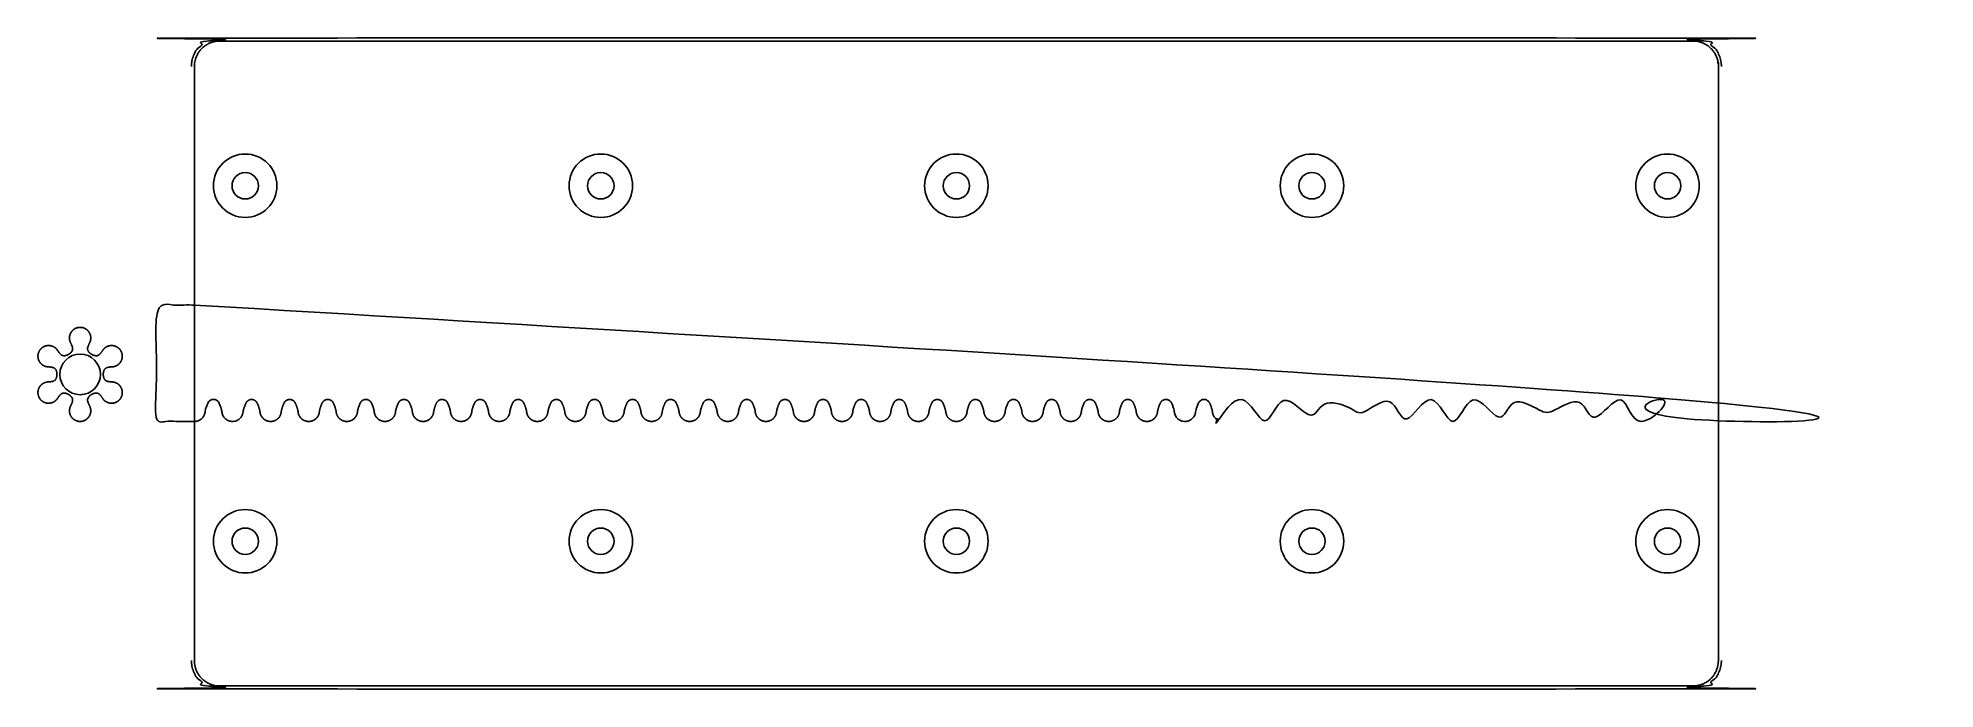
# Model space of a CAD drawing. Header units: millimetres. Extents: x -31 to 343, y -64 to 64.
import ezdxf

# ---------------------------------------------------------------- set-up
doc = ezdxf.new("R2010")
doc.units = ezdxf.units.MM
doc.header["$MEASUREMENT"] = 0
doc.layers.add('Default', color=18, linetype='Continuous', true_color=0x000000)

msp = doc.modelspace()

# ---------------------------------------------------------------- linework, layer by layer
at = {"layer": 'Default'}
for centre, radius in [((10, 35), 6.25), ((80, 35), 6.25), ((150, 35), 6.25), ((220, 35), 6.25), ((290, 35), 6.25), ((10, 35), 2.6), ((80, 35), 2.6), ((150, 35), 2.6), ((220, 35), 2.6), ((290, 35), 2.6), ((-22.5, -2.14), 4), ((10, -35), 6.25), ((80, -35), 6.25), ((150, -35), 6.25), ((220, -35), 6.25), ((290, -35), 6.25), ((10, -35), 2.6), ((80, -35), 2.6), ((150, -35), 2.6), ((220, -35), 2.6), ((290, -35), 2.6)]:
    msp.add_circle(centre, radius, dxfattribs=at)
for points, weights, degree, knots in [([(-0.6, 58.5), (-0.6, 64.1), (5, 64.1), (150, 64.1), (295, 64.1), (300.6, 64.1), (300.6, 58.5)], [1, 0.707106781187, 1, 1, 1, 0.707106781187, 1], 2, [-18.592919, -18.592919, -18.592919, -9.796459, -9.796459, -8.796459, -8.796459, 0, 0, 0]), ([(0, -58.5), (0, -63.5), (5, -63.5), (150, -63.5), (295, -63.5), (300, -63.5), (300, -58.5), (300, 0), (300, 58.5), (300, 63.5), (295, 63.5), (150, 63.5), (5, 63.5), (0, 63.5), (0, 58.5), (0, 0), (0, -58.5)], [1, 0.707106781187, 1, 1, 1, 0.707106781187, 1, 1, 1, 0.707106781187, 1, 1, 1, 0.707106781187, 1, 1, 1], 2, [0, 0, 0, 7.853982, 7.853982, 297.853982, 297.853982, 305.707963, 305.707963, 422.707963, 422.707963, 430.561945, 430.561945, 720.561945, 720.561945, 728.415927, 728.415927, 845.415927, 845.415927, 845.415927]), ([(0, 11.51), (100, 11.51), (200, 11.51), (300, 11.51), (302.5, 11.51), (305, 11.51), (307.5, 11.51), (307.5, 3.87), (307.5, -3.77), (307.5, -11.41), (305, -11.41), (302.5, -11.41), (300, -11.41), (298.85, -11.41), (298, -10.64), (297.9, -9.49), (297.9, -9.49), (297.9, -9.49), (297.9, -9.48), (297.9, -9.45), (297.89, -9.42), (297.89, -9.39), (297.88, -9.34), (297.87, -9.29), (297.86, -9.23), (297.84, -9.15), (297.82, -9.08), (297.8, -9), (297.78, -8.9), (297.75, -8.8), (297.71, -8.69), (297.67, -8.57), (297.63, -8.45), (297.58, -8.32), (297.53, -8.18), (297.47, -8.04), (297.4, -7.9), (297.39, -7.86), (297.37, -7.83), (297.36, -7.79), (297.15, -7.35), (296.74, -7.08), (296.25, -7.08), (295.76, -7.08), (295.35, -7.35), (295.14, -7.79), (295.13, -7.83), (295.11, -7.86), (295.1, -7.9), (295.03, -8.04), (294.97, -8.18), (294.92, -8.32), (294.87, -8.45), (294.83, -8.57), (294.79, -8.69), (294.75, -8.8), (294.72, -8.9), (294.7, -9), (294.68, -9.08), (294.66, -9.15), (294.64, -9.23), (294.63, -9.29), (294.62, -9.34), (294.61, -9.39), (294.61, -9.42), (294.6, -9.45), (294.6, -9.48), (294.6, -9.49), (294.6, -9.49), (294.6, -9.49), (294.5, -10.64), (293.65, -11.41), (292.5, -11.41), (291.35, -11.41), (290.5, -10.64), (290.4, -9.49), (290.4, -9.49), (290.4, -9.49), (290.4, -9.48), (290.4, -9.45), (290.39, -9.42), (290.39, -9.39), (290.38, -9.34), (290.37, -9.29), (290.36, -9.23), (290.34, -9.15), (290.32, -9.08), (290.3, -9), (290.28, -8.9), (290.25, -8.8), (290.21, -8.69), (290.17, -8.57), (290.13, -8.45), (290.08, -8.32), (290.03, -8.18), (289.97, -8.04), (289.9, -7.9), (289.89, -7.86), (289.87, -7.83), (289.86, -7.79), (289.65, -7.35), (289.24, -7.08), (288.75, -7.08), (288.26, -7.08), (287.85, -7.35), (287.64, -7.79), (287.63, -7.83), (287.61, -7.86), (287.6, -7.9), (287.53, -8.04), (287.47, -8.18), (287.42, -8.32), (287.37, -8.45), (287.33, -8.57), (287.29, -8.69), (287.25, -8.8), (287.22, -8.9), (287.2, -9), (287.18, -9.08), (287.16, -9.15), (287.14, -9.23), (287.13, -9.29), (287.12, -9.34), (287.11, -9.39), (287.11, -9.42), (287.1, -9.45), (287.1, -9.48), (287.1, -9.49), (287.1, -9.49), (287.1, -9.49), (287, -10.64), (286.15, -11.41), (285, -11.41), (283.85, -11.41), (283, -10.64), (282.9, -9.49), (282.9, -9.49), (282.9, -9.49), (282.9, -9.48), (282.9, -9.45), (282.89, -9.42), (282.89, -9.39), (282.88, -9.34), (282.87, -9.29), (282.86, -9.23), (282.84, -9.15), (282.82, -9.08), (282.8, -9), (282.78, -8.9), (282.75, -8.8), (282.71, -8.69), (282.67, -8.57), (282.63, -8.45), (282.58, -8.32), (282.53, -8.18), (282.47, -8.04), (282.4, -7.9), (282.39, -7.86), (282.37, -7.83), (282.36, -7.79), (282.15, -7.35), (281.74, -7.08), (281.25, -7.08), (280.76, -7.08), (280.35, -7.35), (280.14, -7.79), (280.13, -7.83), (280.11, -7.86), (280.1, -7.9), (280.03, -8.04), (279.97, -8.18), (279.92, -8.32), (279.87, -8.45), (279.83, -8.57), (279.79, -8.69), (279.75, -8.8), (279.72, -8.9), (279.7, -9), (279.68, -9.08), (279.66, -9.15), (279.64, -9.23), (279.63, -9.29), (279.62, -9.34), (279.61, -9.39), (279.61, -9.42), (279.6, -9.45), (279.6, -9.48), (279.6, -9.49), (279.6, -9.49), (279.6, -9.49), (279.5, -10.64), (278.65, -11.41), (277.5, -11.41), (276.35, -11.41), (275.5, -10.64), (275.4, -9.49), (275.4, -9.49), (275.4, -9.49), (275.4, -9.48), (275.4, -9.45), (275.39, -9.42), (275.39, -9.39), (275.38, -9.34), (275.37, -9.29), (275.36, -9.23), (275.34, -9.15), (275.32, -9.08), (275.3, -9), (275.28, -8.9), (275.25, -8.8), (275.21, -8.69), (275.17, -8.57), (275.13, -8.45), (275.08, -8.32), (275.03, -8.18), (274.97, -8.04), (274.9, -7.9), (274.89, -7.86), (274.87, -7.83), (274.86, -7.79), (274.65, -7.35), (274.24, -7.08), (273.75, -7.08), (273.26, -7.08), (272.85, -7.35), (272.64, -7.79), (272.63, -7.83), (272.61, -7.86), (272.6, -7.9), (272.53, -8.04), (272.47, -8.18), (272.42, -8.32), (272.37, -8.45), (272.33, -8.57), (272.29, -8.69), (272.25, -8.8), (272.22, -8.9), (272.2, -9), (272.18, -9.08), (272.16, -9.15), (272.14, -9.23), (272.13, -9.29), (272.12, -9.34), (272.11, -9.39), (272.11, -9.42), (272.1, -9.45), (272.1, -9.48), (272.1, -9.49), (272.1, -9.49), (272.1, -9.49), (272, -10.64), (271.15, -11.41), (270, -11.41), (268.85, -11.41), (268, -10.64), (267.9, -9.49), (267.9, -9.49), (267.9, -9.49), (267.9, -9.48), (267.9, -9.45), (267.89, -9.42), (267.89, -9.39), (267.88, -9.34), (267.87, -9.29), (267.86, -9.23), (267.84, -9.15), (267.82, -9.08), (267.8, -9), (267.78, -8.9), (267.75, -8.8), (267.71, -8.69), (267.67, -8.57), (267.63, -8.45), (267.58, -8.32), (267.53, -8.18), (267.47, -8.04), (267.4, -7.9), (267.39, -7.86), (267.37, -7.83), (267.36, -7.79), (267.15, -7.35), (266.74, -7.08), (266.25, -7.08), (265.76, -7.08), (265.35, -7.35), (265.14, -7.79), (265.13, -7.83), (265.11, -7.86), (265.1, -7.9), (265.03, -8.04), (264.97, -8.18), (264.92, -8.32), (264.87, -8.45), (264.83, -8.57), (264.79, -8.69), (264.75, -8.8), (264.72, -8.9), (264.7, -9), (264.68, -9.08), (264.66, -9.15), (264.64, -9.23), (264.63, -9.29), (264.62, -9.34), (264.61, -9.39), (264.61, -9.42), (264.6, -9.45), (264.6, -9.48), (264.6, -9.49), (264.6, -9.49), (264.6, -9.49), (264.5, -10.64), (263.65, -11.41), (262.5, -11.41), (261.35, -11.41), (260.5, -10.64), (260.4, -9.49), (260.4, -9.49), (260.4, -9.49), (260.4, -9.48), (260.4, -9.45), (260.39, -9.42), (260.39, -9.39), (260.38, -9.34), (260.37, -9.29), (260.36, -9.23), (260.34, -9.15), (260.32, -9.08), (260.3, -9), (260.28, -8.9), (260.25, -8.8), (260.21, -8.69), (260.17, -8.57), (260.13, -8.45), (260.08, -8.32), (260.03, -8.18), (259.97, -8.04), (259.9, -7.9), (259.89, -7.86), (259.87, -7.83), (259.86, -7.79), (259.65, -7.35), (259.24, -7.08), (258.75, -7.08), (258.26, -7.08), (257.85, -7.35), (257.64, -7.79), (257.63, -7.83), (257.61, -7.86), (257.6, -7.9), (257.53, -8.04), (257.47, -8.18), (257.42, -8.32), (257.37, -8.45), (257.33, -8.57), (257.29, -8.69), (257.25, -8.8), (257.22, -8.9), (257.2, -9), (257.18, -9.08), (257.16, -9.15), (257.14, -9.23), (257.13, -9.29), (257.12, -9.34), (257.11, -9.39), (257.11, -9.42), (257.1, -9.45), (257.1, -9.48), (257.1, -9.49), (257.1, -9.49), (257.1, -9.49), (257, -10.64), (256.15, -11.41), (255, -11.41), (253.85, -11.41), (253, -10.64), (252.9, -9.49), (252.9, -9.49), (252.9, -9.49), (252.9, -9.48), (252.9, -9.45), (252.89, -9.42), (252.89, -9.39), (252.88, -9.34), (252.87, -9.29), (252.86, -9.23), (252.84, -9.15), (252.82, -9.08), (252.8, -9), (252.78, -8.9), (252.75, -8.8), (252.71, -8.69), (252.67, -8.57), (252.63, -8.45), (252.58, -8.32), (252.53, -8.18), (252.47, -8.04), (252.4, -7.9), (252.39, -7.86), (252.37, -7.83), (252.36, -7.79), (252.15, -7.35), (251.74, -7.08), (251.25, -7.08), (250.76, -7.08), (250.35, -7.35), (250.14, -7.79), (250.13, -7.83), (250.11, -7.86), (250.1, -7.9), (250.03, -8.04), (249.97, -8.18), (249.92, -8.32), (249.87, -8.45), (249.83, -8.57), (249.79, -8.69), (249.75, -8.8), (249.72, -8.9), (249.7, -9), (249.68, -9.08), (249.66, -9.15), (249.64, -9.23), (249.63, -9.29), (249.62, -9.34), (249.61, -9.39), (249.61, -9.42), (249.6, -9.45), (249.6, -9.48), (249.6, -9.49), (249.6, -9.49), (249.6, -9.49), (249.5, -10.64), (248.65, -11.41), (247.5, -11.41), (246.35, -11.41), (245.5, -10.64), (245.4, -9.49), (245.4, -9.49), (245.4, -9.49), (245.4, -9.48), (245.4, -9.45), (245.39, -9.42), (245.39, -9.39), (245.38, -9.34), (245.37, -9.29), (245.36, -9.23), (245.34, -9.15), (245.32, -9.08), (245.3, -9), (245.28, -8.9), (245.25, -8.8), (245.21, -8.69), (245.17, -8.57), (245.13, -8.45), (245.08, -8.32), (245.03, -8.18), (244.97, -8.04), (244.9, -7.9), (244.89, -7.86), (244.87, -7.83), (244.86, -7.79), (244.65, -7.35), (244.24, -7.08), (243.75, -7.08), (243.26, -7.08), (242.85, -7.35), (242.64, -7.79), (242.63, -7.83), (242.61, -7.86), (242.6, -7.9), (242.53, -8.04), (242.47, -8.18), (242.42, -8.32), (242.37, -8.45), (242.33, -8.57), (242.29, -8.69), (242.25, -8.8), (242.22, -8.9), (242.2, -9), (242.18, -9.08), (242.16, -9.15), (242.14, -9.23), (242.13, -9.29), (242.12, -9.34), (242.11, -9.39), (242.11, -9.42), (242.1, -9.45), (242.1, -9.48), (242.1, -9.49), (242.1, -9.49), (242.1, -9.49), (242, -10.64), (241.15, -11.41), (240, -11.41), (238.85, -11.41), (238, -10.64), (237.9, -9.49), (237.9, -9.49), (237.9, -9.49), (237.9, -9.48), (237.9, -9.45), (237.89, -9.42), (237.89, -9.39), (237.88, -9.34), (237.87, -9.29), (237.86, -9.23), (237.84, -9.15), (237.82, -9.08), (237.8, -9), (237.78, -8.9), (237.75, -8.8), (237.71, -8.69), (237.67, -8.57), (237.63, -8.45), (237.58, -8.32), (237.53, -8.18), (237.47, -8.04), (237.4, -7.9), (237.39, -7.86), (237.37, -7.83), (237.36, -7.79), (237.15, -7.35), (236.74, -7.08), (236.25, -7.08), (235.76, -7.08), (235.35, -7.35), (235.14, -7.79), (235.13, -7.83), (235.11, -7.86), (235.1, -7.9), (235.03, -8.04), (234.97, -8.18), (234.92, -8.32), (234.87, -8.45), (234.83, -8.57), (234.79, -8.69), (234.75, -8.8), (234.72, -8.9), (234.7, -9), (234.68, -9.08), (234.66, -9.15), (234.64, -9.23), (234.63, -9.29), (234.62, -9.34), (234.61, -9.39), (234.61, -9.42), (234.6, -9.45), (234.6, -9.48), (234.6, -9.49), (234.6, -9.49), (234.6, -9.49), (234.5, -10.64), (233.65, -11.41), (232.5, -11.41), (231.35, -11.41), (230.5, -10.64), (230.4, -9.49), (230.4, -9.49), (230.4, -9.49), (230.4, -9.48), (230.4, -9.45), (230.39, -9.42), (230.39, -9.39), (230.38, -9.34), (230.37, -9.29), (230.36, -9.23), (230.34, -9.15), (230.32, -9.08), (230.3, -9), (230.28, -8.9), (230.25, -8.8), (230.21, -8.69), (230.17, -8.57), (230.13, -8.45), (230.08, -8.32), (230.03, -8.18), (229.97, -8.04), (229.9, -7.9), (229.89, -7.86), (229.87, -7.83), (229.86, -7.79), (229.65, -7.35), (229.24, -7.08), (228.75, -7.08), (228.26, -7.08), (227.85, -7.35), (227.64, -7.79), (227.63, -7.83), (227.61, -7.86), (227.6, -7.9), (227.53, -8.04), (227.47, -8.18), (227.42, -8.32), (227.37, -8.45), (227.33, -8.57), (227.29, -8.69), (227.25, -8.8), (227.22, -8.9), (227.2, -9), (227.18, -9.08), (227.16, -9.15), (227.14, -9.23), (227.13, -9.29), (227.12, -9.34), (227.11, -9.39), (227.11, -9.42), (227.1, -9.45), (227.1, -9.48), (227.1, -9.49), (227.1, -9.49), (227.1, -9.49), (227, -10.64), (226.15, -11.41), (225, -11.41), (223.85, -11.41), (223, -10.64), (222.9, -9.49), (222.9, -9.49), (222.9, -9.49), (222.9, -9.48), (222.9, -9.45), (222.89, -9.42), (222.89, -9.39), (222.88, -9.34), (222.87, -9.29), (222.86, -9.23), (222.84, -9.15), (222.82, -9.08), (222.8, -9), (222.78, -8.9), (222.75, -8.8), (222.71, -8.69), (222.67, -8.57), (222.63, -8.45), (222.58, -8.32), (222.53, -8.18), (222.47, -8.04), (222.4, -7.9), (222.39, -7.86), (222.37, -7.83), (222.36, -7.79), (222.15, -7.35), (221.74, -7.08), (221.25, -7.08), (220.76, -7.08), (220.35, -7.35), (220.14, -7.79), (220.13, -7.83), (220.11, -7.86), (220.1, -7.9), (220.03, -8.04), (219.97, -8.18), (219.92, -8.32), (219.87, -8.45), (219.83, -8.57), (219.79, -8.69), (219.75, -8.8), (219.72, -8.9), (219.7, -9), (219.68, -9.08), (219.66, -9.15), (219.64, -9.23), (219.63, -9.29), (219.62, -9.34), (219.61, -9.39), (219.61, -9.42), (219.6, -9.45), (219.6, -9.48), (219.6, -9.49), (219.6, -9.49), (219.6, -9.49), (219.5, -10.64), (218.65, -11.41), (217.5, -11.41), (216.35, -11.41), (215.5, -10.64), (215.4, -9.49), (215.4, -9.49), (215.4, -9.49), (215.4, -9.48), (215.4, -9.45), (215.39, -9.42), (215.39, -9.39), (215.38, -9.34), (215.37, -9.29), (215.36, -9.23), (215.34, -9.15), (215.32, -9.08), (215.3, -9), (215.28, -8.9), (215.25, -8.8), (215.21, -8.69), (215.17, -8.57), (215.13, -8.45), (215.08, -8.32), (215.03, -8.18), (214.97, -8.04), (214.9, -7.9), (214.89, -7.86), (214.87, -7.83), (214.86, -7.79), (214.65, -7.35), (214.24, -7.08), (213.75, -7.08), (213.26, -7.08), (212.85, -7.35), (212.64, -7.79), (212.63, -7.83), (212.61, -7.86), (212.6, -7.9), (212.53, -8.04), (212.47, -8.18), (212.42, -8.32), (212.37, -8.45), (212.33, -8.57), (212.29, -8.69), (212.25, -8.8), (212.22, -8.9), (212.2, -9), (212.18, -9.08), (212.16, -9.15), (212.14, -9.23), (212.13, -9.29), (212.12, -9.34), (212.11, -9.39), (212.11, -9.42), (212.1, -9.45), (212.1, -9.48), (212.1, -9.49), (212.1, -9.49), (212.1, -9.49), (212, -10.64), (211.15, -11.41), (210, -11.41), (208.85, -11.41), (208, -10.64), (207.9, -9.49), (207.9, -9.49), (207.9, -9.49), (207.9, -9.48), (207.9, -9.45), (207.89, -9.42), (207.89, -9.39), (207.88, -9.34), (207.87, -9.29), (207.86, -9.23), (207.84, -9.15), (207.82, -9.08), (207.8, -9), (207.78, -8.9), (207.75, -8.8), (207.71, -8.69), (207.67, -8.57), (207.63, -8.45), (207.58, -8.32), (207.53, -8.18), (207.47, -8.04), (207.4, -7.9), (207.39, -7.86), (207.37, -7.83), (207.36, -7.79), (207.15, -7.35), (206.74, -7.08), (206.25, -7.08), (205.76, -7.08), (205.35, -7.35), (205.14, -7.79), (205.13, -7.83), (205.11, -7.86), (205.1, -7.9), (205.03, -8.04), (204.97, -8.18), (204.92, -8.32), (204.87, -8.45), (204.83, -8.57), (204.79, -8.69), (204.75, -8.8), (204.72, -8.9), (204.7, -9), (204.68, -9.08), (204.66, -9.15), (204.64, -9.23), (204.63, -9.29), (204.62, -9.34), (204.61, -9.39), (204.61, -9.42), (204.6, -9.45), (204.6, -9.48), (204.6, -9.49), (204.6, -9.49), (204.6, -9.49), (204.5, -10.64), (203.65, -11.41), (202.5, -11.41), (201.35, -11.41), (200.5, -10.64), (200.4, -9.49), (200.4, -9.49), (200.4, -9.49), (200.4, -9.48), (200.4, -9.45), (200.39, -9.42), (200.39, -9.39), (200.38, -9.34), (200.37, -9.29), (200.36, -9.23), (200.34, -9.15), (200.32, -9.08), (200.3, -9), (200.28, -8.9), (200.25, -8.8), (200.21, -8.69), (200.17, -8.57), (200.13, -8.45), (200.08, -8.32), (200.03, -8.18), (199.97, -8.04), (199.9, -7.9), (199.89, -7.86), (199.87, -7.83), (199.86, -7.79), (199.65, -7.35), (199.24, -7.08), (198.75, -7.08), (198.26, -7.08), (197.85, -7.35), (197.64, -7.79), (197.63, -7.83), (197.61, -7.86), (197.6, -7.9), (197.53, -8.04), (197.47, -8.18), (197.42, -8.32), (197.37, -8.45), (197.33, -8.57), (197.29, -8.69), (197.25, -8.8), (197.22, -8.9), (197.2, -9), (197.18, -9.08), (197.16, -9.15), (197.14, -9.23), (197.13, -9.29), (197.12, -9.34), (197.11, -9.39), (197.11, -9.42), (197.1, -9.45), (197.1, -9.48), (197.1, -9.49), (197.1, -9.49), (197.1, -9.49), (197, -10.64), (196.15, -11.41), (195, -11.41), (193.85, -11.41), (193, -10.64), (192.9, -9.49), (192.9, -9.49), (192.9, -9.49), (192.9, -9.48), (192.9, -9.45), (192.89, -9.42), (192.89, -9.39), (192.88, -9.34), (192.87, -9.29), (192.86, -9.23), (192.84, -9.15), (192.82, -9.08), (192.8, -9), (192.78, -8.9), (192.75, -8.8), (192.71, -8.69), (192.67, -8.57), (192.63, -8.45), (192.58, -8.32), (192.53, -8.18), (192.47, -8.04), (192.4, -7.9), (192.39, -7.86), (192.37, -7.83), (192.36, -7.79), (192.15, -7.35), (191.74, -7.08), (191.25, -7.08), (190.76, -7.08), (190.35, -7.35), (190.14, -7.79), (190.13, -7.83), (190.11, -7.86), (190.1, -7.9), (190.03, -8.04), (189.97, -8.18), (189.92, -8.32), (189.87, -8.45), (189.83, -8.57), (189.79, -8.69), (189.75, -8.8), (189.72, -8.9), (189.7, -9), (189.68, -9.08), (189.66, -9.15), (189.64, -9.23), (189.63, -9.29), (189.62, -9.34), (189.61, -9.39), (189.61, -9.42), (189.6, -9.45), (189.6, -9.48), (189.6, -9.49), (189.6, -9.49), (189.6, -9.49), (189.5, -10.64), (188.65, -11.41), (187.5, -11.41), (186.35, -11.41), (185.5, -10.64), (185.4, -9.49), (185.4, -9.49), (185.4, -9.49), (185.4, -9.48), (185.4, -9.45), (185.39, -9.42), (185.39, -9.39), (185.38, -9.34), (185.37, -9.29), (185.36, -9.23), (185.34, -9.15), (185.32, -9.08), (185.3, -9), (185.28, -8.9), (185.25, -8.8), (185.21, -8.69), (185.17, -8.57), (185.13, -8.45), (185.08, -8.32), (185.03, -8.18), (184.97, -8.04), (184.9, -7.9), (184.89, -7.86), (184.87, -7.83), (184.86, -7.79), (184.65, -7.35), (184.24, -7.08), (183.75, -7.08), (183.26, -7.08), (182.85, -7.35), (182.64, -7.79), (182.63, -7.83), (182.61, -7.86), (182.6, -7.9), (182.53, -8.04), (182.47, -8.18), (182.42, -8.32), (182.37, -8.45), (182.33, -8.57), (182.29, -8.69), (182.25, -8.8), (182.22, -8.9), (182.2, -9), (182.18, -9.08), (182.16, -9.15), (182.14, -9.23), (182.13, -9.29), (182.12, -9.34), (182.11, -9.39), (182.11, -9.42), (182.1, -9.45), (182.1, -9.48), (182.1, -9.49), (182.1, -9.49), (182.1, -9.49), (182, -10.64), (181.15, -11.41), (180, -11.41), (178.85, -11.41), (178, -10.64), (177.9, -9.49), (177.9, -9.49), (177.9, -9.49), (177.9, -9.48), (177.9, -9.45), (177.89, -9.42), (177.89, -9.39), (177.88, -9.34), (177.87, -9.29), (177.86, -9.23), (177.84, -9.15), (177.82, -9.08), (177.8, -9), (177.78, -8.9), (177.75, -8.8), (177.71, -8.69), (177.67, -8.57), (177.63, -8.45), (177.58, -8.32), (177.53, -8.18), (177.47, -8.04), (177.4, -7.9), (177.39, -7.86), (177.37, -7.83), (177.36, -7.79), (177.15, -7.35), (176.74, -7.08), (176.25, -7.08), (175.76, -7.08), (175.35, -7.35), (175.14, -7.79), (175.13, -7.83), (175.11, -7.86), (175.1, -7.9), (175.03, -8.04), (174.97, -8.18), (174.92, -8.32), (174.87, -8.45), (174.83, -8.57), (174.79, -8.69), (174.75, -8.8), (174.72, -8.9), (174.7, -9), (174.68, -9.08), (174.66, -9.15), (174.64, -9.23), (174.63, -9.29), (174.62, -9.34), (174.61, -9.39), (174.61, -9.42), (174.6, -9.45), (174.6, -9.48), (174.6, -9.49), (174.6, -9.49), (174.6, -9.49), (174.5, -10.64), (173.65, -11.41), (172.5, -11.41), (171.35, -11.41), (170.5, -10.64), (170.4, -9.49), (170.4, -9.49), (170.4, -9.49), (170.4, -9.48), (170.4, -9.45), (170.39, -9.42), (170.39, -9.39), (170.38, -9.34), (170.37, -9.29), (170.36, -9.23), (170.34, -9.15), (170.32, -9.08), (170.3, -9), (170.28, -8.9), (170.25, -8.8), (170.21, -8.69), (170.17, -8.57), (170.13, -8.45), (170.08, -8.32), (170.03, -8.18), (169.97, -8.04), (169.9, -7.9), (169.89, -7.86), (169.87, -7.83), (169.86, -7.79), (169.65, -7.35), (169.24, -7.08), (168.75, -7.08), (168.26, -7.08), (167.85, -7.35), (167.64, -7.79), (167.63, -7.83), (167.61, -7.86), (167.6, -7.9), (167.53, -8.04), (167.47, -8.18), (167.42, -8.32), (167.37, -8.45), (167.33, -8.57), (167.29, -8.69), (167.25, -8.8), (167.22, -8.9), (167.2, -9), (167.18, -9.08), (167.16, -9.15), (167.14, -9.23), (167.13, -9.29), (167.12, -9.34), (167.11, -9.39), (167.11, -9.42), (167.1, -9.45), (167.1, -9.48), (167.1, -9.49), (167.1, -9.49), (167.1, -9.49), (167, -10.64), (166.15, -11.41), (165, -11.41), (163.85, -11.41), (163, -10.64), (162.9, -9.49), (162.9, -9.49), (162.9, -9.49), (162.9, -9.48), (162.9, -9.45), (162.89, -9.42), (162.89, -9.39), (162.88, -9.34), (162.87, -9.29), (162.86, -9.23), (162.84, -9.15), (162.82, -9.08), (162.8, -9), (162.78, -8.9), (162.75, -8.8), (162.71, -8.69), (162.67, -8.57), (162.63, -8.45), (162.58, -8.32), (162.53, -8.18), (162.47, -8.04), (162.4, -7.9), (162.39, -7.86), (162.37, -7.83), (162.36, -7.79), (162.15, -7.35), (161.74, -7.08), (161.25, -7.08), (160.76, -7.08), (160.35, -7.35), (160.14, -7.79), (160.13, -7.83), (160.11, -7.86), (160.1, -7.9), (160.03, -8.04), (159.97, -8.18), (159.92, -8.32), (159.87, -8.45), (159.83, -8.57), (159.79, -8.69), (159.75, -8.8), (159.72, -8.9), (159.7, -9), (159.68, -9.08), (159.66, -9.15), (159.64, -9.23), (159.63, -9.29), (159.62, -9.34), (159.61, -9.39), (159.61, -9.42), (159.6, -9.45), (159.6, -9.48), (159.6, -9.49), (159.6, -9.49), (159.6, -9.49), (159.5, -10.64), (158.65, -11.41), (157.5, -11.41), (156.35, -11.41), (155.5, -10.64), (155.4, -9.49), (155.4, -9.49), (155.4, -9.49), (155.4, -9.48), (155.4, -9.45), (155.39, -9.42), (155.39, -9.39), (155.38, -9.34), (155.37, -9.29), (155.36, -9.23), (155.34, -9.15), (155.32, -9.08), (155.3, -9), (155.28, -8.9), (155.25, -8.8), (155.21, -8.69), (155.17, -8.57), (155.13, -8.45), (155.08, -8.32), (155.03, -8.18), (154.97, -8.04), (154.9, -7.9), (154.89, -7.86), (154.87, -7.83), (154.86, -7.79), (154.65, -7.35), (154.24, -7.08), (153.75, -7.08), (153.26, -7.08), (152.85, -7.35), (152.64, -7.79), (152.63, -7.83), (152.61, -7.86), (152.6, -7.9), (152.53, -8.04), (152.47, -8.18), (152.42, -8.32), (152.37, -8.45), (152.33, -8.57), (152.29, -8.69), (152.25, -8.8), (152.22, -8.9), (152.2, -9), (152.18, -9.08), (152.16, -9.15), (152.14, -9.23), (152.13, -9.29), (152.12, -9.34), (152.11, -9.39), (152.11, -9.42), (152.1, -9.45), (152.1, -9.48), (152.1, -9.49), (152.1, -9.49), (152.1, -9.49), (152, -10.64), (151.15, -11.41), (150, -11.41), (148.85, -11.41), (148, -10.64), (147.9, -9.49), (147.9, -9.49), (147.9, -9.49), (147.9, -9.48), (147.9, -9.45), (147.89, -9.42), (147.89, -9.39), (147.88, -9.34), (147.87, -9.29), (147.86, -9.23), (147.84, -9.15), (147.82, -9.08), (147.8, -9), (147.78, -8.9), (147.75, -8.8), (147.71, -8.69), (147.67, -8.57), (147.63, -8.45), (147.58, -8.32), (147.53, -8.18), (147.47, -8.04), (147.4, -7.9), (147.39, -7.86), (147.37, -7.83), (147.36, -7.79), (147.15, -7.35), (146.74, -7.08), (146.25, -7.08), (145.76, -7.08), (145.35, -7.35), (145.14, -7.79), (145.13, -7.83), (145.11, -7.86), (145.1, -7.9), (145.03, -8.04), (144.97, -8.18), (144.92, -8.32), (144.87, -8.45), (144.83, -8.57), (144.79, -8.69), (144.75, -8.8), (144.72, -8.9), (144.7, -9), (144.68, -9.08), (144.66, -9.15), (144.64, -9.23), (144.63, -9.29), (144.62, -9.34), (144.61, -9.39), (144.61, -9.42), (144.6, -9.45), (144.6, -9.48), (144.6, -9.49), (144.6, -9.49), (144.6, -9.49), (144.5, -10.64), (143.65, -11.41), (142.5, -11.41), (141.35, -11.41), (140.5, -10.64), (140.4, -9.49), (140.4, -9.49), (140.4, -9.49), (140.4, -9.48), (140.4, -9.45), (140.39, -9.42), (140.39, -9.39), (140.38, -9.34), (140.37, -9.29), (140.36, -9.23), (140.34, -9.15), (140.32, -9.08), (140.3, -9), (140.28, -8.9), (140.25, -8.8), (140.21, -8.69), (140.17, -8.57), (140.13, -8.45), (140.08, -8.32), (140.03, -8.18), (139.97, -8.04), (139.9, -7.9), (139.89, -7.86), (139.87, -7.83), (139.86, -7.79), (139.65, -7.35), (139.24, -7.08), (138.75, -7.08), (138.26, -7.08), (137.85, -7.35), (137.64, -7.79), (137.63, -7.83), (137.61, -7.86), (137.6, -7.9), (137.53, -8.04), (137.47, -8.18), (137.42, -8.32), (137.37, -8.45), (137.33, -8.57), (137.29, -8.69), (137.25, -8.8), (137.22, -8.9), (137.2, -9), (137.18, -9.08), (137.16, -9.15), (137.14, -9.23), (137.13, -9.29), (137.12, -9.34), (137.11, -9.39), (137.11, -9.42), (137.1, -9.45), (137.1, -9.48), (137.1, -9.49), (137.1, -9.49), (137.1, -9.49), (137, -10.64), (136.15, -11.41), (135, -11.41), (133.85, -11.41), (133, -10.64), (132.9, -9.49), (132.9, -9.49), (132.9, -9.49), (132.9, -9.48), (132.9, -9.45), (132.89, -9.42), (132.89, -9.39), (132.88, -9.34), (132.87, -9.29), (132.86, -9.23), (132.84, -9.15), (132.82, -9.08), (132.8, -9), (132.78, -8.9), (132.75, -8.8), (132.71, -8.69), (132.67, -8.57), (132.63, -8.45), (132.58, -8.32), (132.53, -8.18), (132.47, -8.04), (132.4, -7.9), (132.39, -7.86), (132.37, -7.83), (132.36, -7.79), (132.15, -7.35), (131.74, -7.08), (131.25, -7.08), (130.76, -7.08), (130.35, -7.35), (130.14, -7.79), (130.13, -7.83), (130.11, -7.86), (130.1, -7.9), (130.03, -8.04), (129.97, -8.18), (129.92, -8.32), (129.87, -8.45), (129.83, -8.57), (129.79, -8.69), (129.75, -8.8), (129.72, -8.9), (129.7, -9), (129.68, -9.08), (129.66, -9.15), (129.64, -9.23), (129.63, -9.29), (129.62, -9.34), (129.61, -9.39), (129.61, -9.42), (129.6, -9.45), (129.6, -9.48), (129.6, -9.49), (129.6, -9.49), (129.6, -9.49), (129.5, -10.64), (128.65, -11.41), (127.5, -11.41), (126.35, -11.41), (125.5, -10.64), (125.4, -9.49), (125.4, -9.49), (125.4, -9.49), (125.4, -9.48), (125.4, -9.45), (125.39, -9.42), (125.39, -9.39), (125.38, -9.34), (125.37, -9.29), (125.36, -9.23), (125.34, -9.15), (125.32, -9.08), (125.3, -9), (125.28, -8.9), (125.25, -8.8), (125.21, -8.69), (125.17, -8.57), (125.13, -8.45), (125.08, -8.32), (125.03, -8.18), (124.97, -8.04), (124.9, -7.9), (124.89, -7.86), (124.87, -7.83), (124.86, -7.79), (124.65, -7.35), (124.24, -7.08), (123.75, -7.08), (123.26, -7.08), (122.85, -7.35), (122.64, -7.79), (122.63, -7.83), (122.61, -7.86), (122.6, -7.9), (122.53, -8.04), (122.47, -8.18), (122.42, -8.32), (122.37, -8.45), (122.33, -8.57), (122.29, -8.69), (122.25, -8.8), (122.22, -8.9), (122.2, -9), (122.18, -9.08), (122.16, -9.15), (122.14, -9.23), (122.13, -9.29), (122.12, -9.34), (122.11, -9.39), (122.11, -9.42), (122.1, -9.45), (122.1, -9.48), (122.1, -9.49), (122.1, -9.49), (122.1, -9.49), (122, -10.64), (121.15, -11.41), (120, -11.41), (118.85, -11.41), (118, -10.64), (117.9, -9.49), (117.9, -9.49), (117.9, -9.49), (117.9, -9.48), (117.9, -9.45), (117.89, -9.42), (117.89, -9.39), (117.88, -9.34), (117.87, -9.29), (117.86, -9.23), (117.84, -9.15), (117.82, -9.08), (117.8, -9), (117.78, -8.9), (117.75, -8.8), (117.71, -8.69), (117.67, -8.57), (117.63, -8.45), (117.58, -8.32), (117.53, -8.18), (117.47, -8.04), (117.4, -7.9), (117.39, -7.86), (117.37, -7.83), (117.36, -7.79), (117.15, -7.35), (116.74, -7.08), (116.25, -7.08), (115.76, -7.08), (115.35, -7.35), (115.14, -7.79), (115.13, -7.83), (115.11, -7.86), (115.1, -7.9), (115.03, -8.04), (114.97, -8.18), (114.92, -8.32), (114.87, -8.45), (114.83, -8.57), (114.79, -8.69), (114.75, -8.8), (114.72, -8.9), (114.7, -9), (114.68, -9.08), (114.66, -9.15), (114.64, -9.23), (114.63, -9.29), (114.62, -9.34), (114.61, -9.39), (114.61, -9.42), (114.6, -9.45), (114.6, -9.48), (114.6, -9.49), (114.6, -9.49), (114.6, -9.49), (114.5, -10.64), (113.65, -11.41), (112.5, -11.41), (111.35, -11.41), (110.5, -10.64), (110.4, -9.49), (110.4, -9.49), (110.4, -9.49), (110.4, -9.48), (110.4, -9.45), (110.39, -9.42), (110.39, -9.39), (110.38, -9.34), (110.37, -9.29), (110.36, -9.23), (110.34, -9.15), (110.32, -9.08), (110.3, -9), (110.28, -8.9), (110.25, -8.8), (110.21, -8.69), (110.17, -8.57), (110.13, -8.45), (110.08, -8.32), (110.03, -8.18), (109.97, -8.04), (109.9, -7.9), (109.89, -7.86), (109.87, -7.83), (109.86, -7.79), (109.65, -7.35), (109.24, -7.08), (108.75, -7.08), (108.26, -7.08), (107.85, -7.35), (107.64, -7.79), (107.63, -7.83), (107.61, -7.86), (107.6, -7.9), (107.53, -8.04), (107.47, -8.18), (107.42, -8.32), (107.37, -8.45), (107.33, -8.57), (107.29, -8.69), (107.25, -8.8), (107.22, -8.9), (107.2, -9), (107.18, -9.08), (107.16, -9.15), (107.14, -9.23), (107.13, -9.29), (107.12, -9.34), (107.11, -9.39), (107.11, -9.42), (107.1, -9.45), (107.1, -9.48), (107.1, -9.49), (107.1, -9.49), (107.1, -9.49), (107, -10.64), (106.15, -11.41), (105, -11.41), (103.85, -11.41), (103, -10.64), (102.9, -9.49), (102.9, -9.49), (102.9, -9.49), (102.9, -9.48), (102.9, -9.45), (102.89, -9.42), (102.89, -9.39), (102.88, -9.34), (102.87, -9.29), (102.86, -9.23), (102.84, -9.15), (102.82, -9.08), (102.8, -9), (102.78, -8.9), (102.75, -8.8), (102.71, -8.69), (102.67, -8.57), (102.63, -8.45), (102.58, -8.32), (102.53, -8.18), (102.47, -8.04), (102.4, -7.9), (102.39, -7.86), (102.37, -7.83), (102.36, -7.79), (102.15, -7.35), (101.74, -7.08), (101.25, -7.08), (100.76, -7.08), (100.35, -7.35), (100.14, -7.79), (100.13, -7.83), (100.11, -7.86), (100.1, -7.9), (100.03, -8.04), (99.97, -8.18), (99.92, -8.32), (99.87, -8.45), (99.83, -8.57), (99.79, -8.69), (99.75, -8.8), (99.72, -8.9), (99.7, -9), (99.68, -9.08), (99.66, -9.15), (99.64, -9.23), (99.63, -9.29), (99.62, -9.34), (99.61, -9.39), (99.61, -9.42), (99.6, -9.45), (99.6, -9.48), (99.6, -9.49), (99.6, -9.49), (99.6, -9.49), (99.5, -10.64), (98.65, -11.41), (97.5, -11.41), (96.35, -11.41), (95.5, -10.64), (95.4, -9.49), (95.4, -9.49), (95.4, -9.49), (95.4, -9.48), (95.4, -9.45), (95.39, -9.42), (95.39, -9.39), (95.38, -9.34), (95.37, -9.29), (95.36, -9.23), (95.34, -9.15), (95.32, -9.08), (95.3, -9), (95.28, -8.9), (95.25, -8.8), (95.21, -8.69), (95.17, -8.57), (95.13, -8.45), (95.08, -8.32), (95.03, -8.18), (94.97, -8.04), (94.9, -7.9), (94.89, -7.86), (94.87, -7.83), (94.86, -7.79), (94.65, -7.35), (94.24, -7.08), (93.75, -7.08), (93.26, -7.08), (92.85, -7.35), (92.64, -7.79), (92.63, -7.83), (92.61, -7.86), (92.6, -7.9), (92.53, -8.04), (92.47, -8.18), (92.42, -8.32), (92.37, -8.45), (92.33, -8.57), (92.29, -8.69), (92.25, -8.8), (92.22, -8.9), (92.2, -9), (92.18, -9.08), (92.16, -9.15), (92.14, -9.23), (92.13, -9.29), (92.12, -9.34), (92.11, -9.39), (92.11, -9.42), (92.1, -9.45), (92.1, -9.48), (92.1, -9.49), (92.1, -9.49), (92.1, -9.49), (92, -10.64), (91.15, -11.41), (90, -11.41), (88.85, -11.41), (88, -10.64), (87.9, -9.49), (87.9, -9.49), (87.9, -9.49), (87.9, -9.48), (87.9, -9.45), (87.89, -9.42), (87.89, -9.39), (87.88, -9.34), (87.87, -9.29), (87.86, -9.23), (87.84, -9.15), (87.82, -9.08), (87.8, -9), (87.78, -8.9), (87.75, -8.8), (87.71, -8.69), (87.67, -8.57), (87.63, -8.45), (87.58, -8.32), (87.53, -8.18), (87.47, -8.04), (87.4, -7.9), (87.39, -7.86), (87.37, -7.83), (87.36, -7.79), (87.15, -7.35), (86.74, -7.08), (86.25, -7.08), (85.76, -7.08), (85.35, -7.35), (85.14, -7.79), (85.13, -7.83), (85.11, -7.86), (85.1, -7.9), (85.03, -8.04), (84.97, -8.18), (84.92, -8.32), (84.87, -8.45), (84.83, -8.57), (84.79, -8.69), (84.75, -8.8), (84.72, -8.9), (84.7, -9), (84.68, -9.08), (84.66, -9.15), (84.64, -9.23), (84.63, -9.29), (84.62, -9.34), (84.61, -9.39), (84.61, -9.42), (84.6, -9.45), (84.6, -9.48), (84.6, -9.49), (84.6, -9.49), (84.6, -9.49), (84.5, -10.64), (83.65, -11.41), (82.5, -11.41), (81.35, -11.41), (80.5, -10.64), (80.4, -9.49), (80.4, -9.49), (80.4, -9.49), (80.4, -9.48), (80.4, -9.45), (80.39, -9.42), (80.39, -9.39), (80.38, -9.34), (80.37, -9.29), (80.36, -9.23), (80.34, -9.15), (80.32, -9.08), (80.3, -9), (80.28, -8.9), (80.25, -8.8), (80.21, -8.69), (80.17, -8.57), (80.13, -8.45), (80.08, -8.32), (80.03, -8.18), (79.97, -8.04), (79.9, -7.9), (79.89, -7.86), (79.87, -7.83), (79.86, -7.79), (79.65, -7.35), (79.24, -7.08), (78.75, -7.08), (78.26, -7.08), (77.85, -7.35), (77.64, -7.79), (77.63, -7.83), (77.61, -7.86), (77.6, -7.9), (77.53, -8.04), (77.47, -8.18), (77.42, -8.32), (77.37, -8.45), (77.33, -8.57), (77.29, -8.69), (77.25, -8.8), (77.22, -8.9), (77.2, -9), (77.18, -9.08), (77.16, -9.15), (77.14, -9.23), (77.13, -9.29), (77.12, -9.34), (77.11, -9.39), (77.11, -9.42), (77.1, -9.45), (77.1, -9.48), (77.1, -9.49), (77.1, -9.49), (77.1, -9.49), (77, -10.64), (76.15, -11.41), (75, -11.41), (73.85, -11.41), (73, -10.64), (72.9, -9.49), (72.9, -9.49), (72.9, -9.49), (72.9, -9.48), (72.9, -9.45), (72.89, -9.42), (72.89, -9.39), (72.88, -9.34), (72.87, -9.29), (72.86, -9.23), (72.84, -9.15), (72.82, -9.08), (72.8, -9), (72.78, -8.9), (72.75, -8.8), (72.71, -8.69), (72.67, -8.57), (72.63, -8.45), (72.58, -8.32), (72.53, -8.18), (72.47, -8.04), (72.4, -7.9), (72.39, -7.86), (72.37, -7.83), (72.36, -7.79), (72.15, -7.35), (71.74, -7.08), (71.25, -7.08), (70.76, -7.08), (70.35, -7.35), (70.14, -7.79), (70.13, -7.83), (70.11, -7.86), (70.1, -7.9), (70.03, -8.04), (69.97, -8.18), (69.92, -8.32), (69.87, -8.45), (69.83, -8.57), (69.79, -8.69), (69.75, -8.8), (69.72, -8.9), (69.7, -9), (69.68, -9.08), (69.66, -9.15), (69.64, -9.23), (69.63, -9.29), (69.62, -9.34), (69.61, -9.39), (69.61, -9.42), (69.6, -9.45), (69.6, -9.48), (69.6, -9.49), (69.6, -9.49), (69.6, -9.49), (69.5, -10.64), (68.65, -11.41), (67.5, -11.41), (66.35, -11.41), (65.5, -10.64), (65.4, -9.49), (65.4, -9.49), (65.4, -9.49), (65.4, -9.48), (65.4, -9.45), (65.39, -9.42), (65.39, -9.39), (65.38, -9.34), (65.37, -9.29), (65.36, -9.23), (65.34, -9.15), (65.32, -9.08), (65.3, -9), (65.28, -8.9), (65.25, -8.8), (65.21, -8.69), (65.17, -8.57), (65.13, -8.45), (65.08, -8.32), (65.03, -8.18), (64.97, -8.04), (64.9, -7.9), (64.89, -7.86), (64.87, -7.83), (64.86, -7.79), (64.65, -7.35), (64.24, -7.08), (63.75, -7.08), (63.26, -7.08), (62.85, -7.35), (62.64, -7.79), (62.63, -7.83), (62.61, -7.86), (62.6, -7.9), (62.53, -8.04), (62.47, -8.18), (62.42, -8.32), (62.37, -8.45), (62.33, -8.57), (62.29, -8.69), (62.25, -8.8), (62.22, -8.9), (62.2, -9), (62.18, -9.08), (62.16, -9.15), (62.14, -9.23), (62.13, -9.29), (62.12, -9.34), (62.11, -9.39), (62.11, -9.42), (62.1, -9.45), (62.1, -9.48), (62.1, -9.49), (62.1, -9.49), (62.1, -9.49), (62, -10.64), (61.15, -11.41), (60, -11.41), (58.85, -11.41), (58, -10.64), (57.9, -9.49), (57.9, -9.49), (57.9, -9.49), (57.9, -9.48), (57.9, -9.45), (57.89, -9.42), (57.89, -9.39), (57.88, -9.34), (57.87, -9.29), (57.86, -9.23), (57.84, -9.15), (57.82, -9.08), (57.8, -9), (57.78, -8.9), (57.75, -8.8), (57.71, -8.69), (57.67, -8.57), (57.63, -8.45), (57.58, -8.32), (57.53, -8.18), (57.47, -8.04), (57.4, -7.9), (57.39, -7.86), (57.37, -7.83), (57.36, -7.79), (57.15, -7.35), (56.74, -7.08), (56.25, -7.08), (55.76, -7.08), (55.35, -7.35), (55.14, -7.79), (55.13, -7.83), (55.11, -7.86), (55.1, -7.9), (55.03, -8.04), (54.97, -8.18), (54.92, -8.32), (54.87, -8.45), (54.83, -8.57), (54.79, -8.69), (54.75, -8.8), (54.72, -8.9), (54.7, -9), (54.68, -9.08), (54.66, -9.15), (54.64, -9.23), (54.63, -9.29), (54.62, -9.34), (54.61, -9.39), (54.61, -9.42), (54.6, -9.45), (54.6, -9.48), (54.6, -9.49), (54.6, -9.49), (54.6, -9.49), (54.5, -10.64), (53.65, -11.41), (52.5, -11.41), (51.35, -11.41), (50.5, -10.64), (50.4, -9.49), (50.4, -9.49), (50.4, -9.49), (50.4, -9.48), (50.4, -9.45), (50.39, -9.42), (50.39, -9.39), (50.38, -9.34), (50.37, -9.29), (50.36, -9.23), (50.34, -9.15), (50.32, -9.08), (50.3, -9), (50.28, -8.9), (50.25, -8.8), (50.21, -8.69), (50.17, -8.57), (50.13, -8.45), (50.08, -8.32), (50.03, -8.18), (49.97, -8.04), (49.9, -7.9), (49.89, -7.86), (49.87, -7.83), (49.86, -7.79), (49.65, -7.35), (49.24, -7.08), (48.75, -7.08), (48.26, -7.08), (47.85, -7.35), (47.64, -7.79), (47.63, -7.83), (47.61, -7.86), (47.6, -7.9), (47.53, -8.04), (47.47, -8.18), (47.42, -8.32), (47.37, -8.45), (47.33, -8.57), (47.29, -8.69), (47.25, -8.8), (47.22, -8.9), (47.2, -9), (47.18, -9.08), (47.16, -9.15), (47.14, -9.23), (47.13, -9.29), (47.12, -9.34), (47.11, -9.39), (47.11, -9.42), (47.1, -9.45), (47.1, -9.48), (47.1, -9.49), (47.1, -9.49), (47.1, -9.49), (47, -10.64), (46.15, -11.41), (45, -11.41), (43.85, -11.41), (43, -10.64), (42.9, -9.49), (42.9, -9.49), (42.9, -9.49), (42.9, -9.48), (42.9, -9.45), (42.89, -9.42), (42.89, -9.39), (42.88, -9.34), (42.87, -9.29), (42.86, -9.23), (42.84, -9.15), (42.82, -9.08), (42.8, -9), (42.78, -8.9), (42.75, -8.8), (42.71, -8.69), (42.67, -8.57), (42.63, -8.45), (42.58, -8.32), (42.53, -8.18), (42.47, -8.04), (42.4, -7.9), (42.39, -7.86), (42.37, -7.83), (42.36, -7.79), (42.15, -7.35), (41.74, -7.08), (41.25, -7.08), (40.76, -7.08), (40.35, -7.35), (40.14, -7.79), (40.13, -7.83), (40.11, -7.86), (40.1, -7.9), (40.03, -8.04), (39.97, -8.18), (39.92, -8.32), (39.87, -8.45), (39.83, -8.57), (39.79, -8.69), (39.75, -8.8), (39.72, -8.9), (39.7, -9), (39.68, -9.08), (39.66, -9.15), (39.64, -9.23), (39.63, -9.29), (39.62, -9.34), (39.61, -9.39), (39.61, -9.42), (39.6, -9.45), (39.6, -9.48), (39.6, -9.49), (39.6, -9.49), (39.6, -9.49), (39.5, -10.64), (38.65, -11.41), (37.5, -11.41), (36.35, -11.41), (35.5, -10.64), (35.4, -9.49), (35.4, -9.49), (35.4, -9.49), (35.4, -9.48), (35.4, -9.45), (35.39, -9.42), (35.39, -9.39), (35.38, -9.34), (35.37, -9.29), (35.36, -9.23), (35.34, -9.15), (35.32, -9.08), (35.3, -9), (35.28, -8.9), (35.25, -8.8), (35.21, -8.69), (35.17, -8.57), (35.13, -8.45), (35.08, -8.32), (35.03, -8.18), (34.97, -8.04), (34.9, -7.9), (34.89, -7.86), (34.87, -7.83), (34.86, -7.79), (34.65, -7.35), (34.24, -7.08), (33.75, -7.08), (33.26, -7.08), (32.85, -7.35), (32.64, -7.79), (32.63, -7.83), (32.61, -7.86), (32.6, -7.9), (32.53, -8.04), (32.47, -8.18), (32.42, -8.32), (32.37, -8.45), (32.33, -8.57), (32.29, -8.69), (32.25, -8.8), (32.22, -8.9), (32.2, -9), (32.18, -9.08), (32.16, -9.15), (32.14, -9.23), (32.13, -9.29), (32.12, -9.34), (32.11, -9.39), (32.11, -9.42), (32.1, -9.45), (32.1, -9.48), (32.1, -9.49), (32.1, -9.49), (32.1, -9.49), (32, -10.64), (31.15, -11.41), (30, -11.41), (28.85, -11.41), (28, -10.64), (27.9, -9.49), (27.9, -9.49), (27.9, -9.49), (27.9, -9.48), (27.9, -9.45), (27.89, -9.42), (27.89, -9.39), (27.88, -9.34), (27.87, -9.29), (27.86, -9.23), (27.84, -9.15), (27.82, -9.08), (27.8, -9), (27.78, -8.9), (27.75, -8.8), (27.71, -8.69), (27.67, -8.57), (27.63, -8.45), (27.58, -8.32), (27.53, -8.18), (27.47, -8.04), (27.4, -7.9), (27.39, -7.86), (27.37, -7.83), (27.36, -7.79), (27.15, -7.35), (26.74, -7.08), (26.25, -7.08), (25.76, -7.08), (25.35, -7.35), (25.14, -7.79), (25.13, -7.83), (25.11, -7.86), (25.1, -7.9), (25.03, -8.04), (24.97, -8.18), (24.92, -8.32), (24.87, -8.45), (24.83, -8.57), (24.79, -8.69), (24.75, -8.8), (24.72, -8.9), (24.7, -9), (24.68, -9.08), (24.66, -9.15), (24.64, -9.23), (24.63, -9.29), (24.62, -9.34), (24.61, -9.39), (24.61, -9.42), (24.6, -9.45), (24.6, -9.48), (24.6, -9.49), (24.6, -9.49), (24.6, -9.49), (24.5, -10.64), (23.65, -11.41), (22.5, -11.41), (21.35, -11.41), (20.5, -10.64), (20.4, -9.49), (20.4, -9.49), (20.4, -9.49), (20.4, -9.48), (20.4, -9.45), (20.39, -9.42), (20.39, -9.39), (20.38, -9.34), (20.37, -9.29), (20.36, -9.23), (20.34, -9.15), (20.32, -9.08), (20.3, -9), (20.28, -8.9), (20.25, -8.8), (20.21, -8.69), (20.17, -8.57), (20.13, -8.45), (20.08, -8.32), (20.03, -8.18), (19.97, -8.04), (19.9, -7.9), (19.89, -7.86), (19.87, -7.83), (19.86, -7.79), (19.65, -7.35), (19.24, -7.08), (18.75, -7.08), (18.26, -7.08), (17.85, -7.35), (17.64, -7.79), (17.63, -7.83), (17.61, -7.86), (17.6, -7.9), (17.53, -8.04), (17.47, -8.18), (17.42, -8.32), (17.37, -8.45), (17.33, -8.57), (17.29, -8.69), (17.25, -8.8), (17.22, -8.9), (17.2, -9), (17.18, -9.08), (17.16, -9.15), (17.14, -9.23), (17.13, -9.29), (17.12, -9.34), (17.11, -9.39), (17.11, -9.42), (17.1, -9.45), (17.1, -9.48), (17.1, -9.49), (17.1, -9.49), (17.1, -9.49), (17, -10.64), (16.15, -11.41), (15, -11.41), (13.85, -11.41), (13, -10.64), (12.9, -9.49), (12.9, -9.49), (12.9, -9.49), (12.9, -9.48), (12.9, -9.45), (12.89, -9.42), (12.89, -9.39), (12.88, -9.34), (12.87, -9.29), (12.86, -9.23), (12.84, -9.15), (12.82, -9.08), (12.8, -9), (12.78, -8.9), (12.75, -8.8), (12.71, -8.69), (12.67, -8.57), (12.63, -8.45), (12.58, -8.32), (12.53, -8.18), (12.47, -8.04), (12.4, -7.9), (12.39, -7.86), (12.37, -7.83), (12.36, -7.79), (12.15, -7.35), (11.74, -7.08), (11.25, -7.08), (10.76, -7.08), (10.35, -7.35), (10.14, -7.79), (10.13, -7.83), (10.11, -7.86), (10.1, -7.9), (10.03, -8.04), (9.97, -8.18), (9.92, -8.32), (9.87, -8.45), (9.83, -8.57), (9.79, -8.69), (9.75, -8.8), (9.72, -8.9), (9.7, -9), (9.68, -9.08), (9.66, -9.15), (9.64, -9.23), (9.63, -9.29), (9.62, -9.34), (9.61, -9.39), (9.61, -9.42), (9.6, -9.45), (9.6, -9.48), (9.6, -9.49), (9.6, -9.49), (9.6, -9.49), (9.5, -10.64), (8.65, -11.41), (7.5, -11.41), (6.35, -11.41), (5.5, -10.64), (5.4, -9.49), (5.4, -9.49), (5.4, -9.49), (5.4, -9.48), (5.4, -9.45), (5.39, -9.42), (5.39, -9.39), (5.38, -9.34), (5.37, -9.29), (5.36, -9.23), (5.34, -9.15), (5.32, -9.08), (5.3, -9), (5.28, -8.9), (5.25, -8.8), (5.21, -8.69), (5.17, -8.57), (5.13, -8.45), (5.08, -8.32), (5.03, -8.18), (4.97, -8.04), (4.9, -7.9), (4.89, -7.86), (4.87, -7.83), (4.86, -7.79), (4.65, -7.35), (4.24, -7.08), (3.75, -7.08), (3.26, -7.08), (2.85, -7.35), (2.64, -7.79), (2.63, -7.83), (2.61, -7.86), (2.6, -7.9), (2.53, -8.04), (2.47, -8.18), (2.42, -8.32), (2.37, -8.45), (2.33, -8.57), (2.29, -8.69), (2.25, -8.8), (2.22, -8.9), (2.2, -9), (2.18, -9.08), (2.16, -9.15), (2.14, -9.23), (2.13, -9.29), (2.12, -9.34), (2.11, -9.39), (2.11, -9.42), (2.1, -9.45), (2.1, -9.48), (2.1, -9.49), (2.1, -9.49), (2.1, -9.49), (2, -10.64), (1.15, -11.41), (0, -11.41), (-2.5, -11.41), (-5, -11.41), (-7.5, -11.41), (-7.5, -3.77), (-7.5, 3.87), (-7.5, 11.51), (-5, 11.51), (-2.5, 11.51), (0, 11.51)], [1, 1, 1, 1, 1, 1, 1, 1, 1, 1, 1, 1, 1, 0.824822511515, 0.824822511515, 1, 1, 1, 1, 1, 1, 1, 1, 1, 1, 1, 1, 1, 1, 1, 1, 1, 1, 1, 1, 1, 1, 1, 1, 1, 0.894573939346, 0.894573939346, 1, 0.894573939346, 0.894573939346, 1, 1, 1, 1, 1, 1, 1, 1, 1, 1, 1, 1, 1, 1, 1, 1, 1, 1, 1, 1, 1, 1, 1, 1, 1, 0.824822511516, 0.824822511516, 1, 0.824822511515, 0.824822511515, 0.999999999999, 0.999999999999, 0.999999999999, 0.999999999999, 0.999999999999, 0.999999999999, 0.999999999999, 0.999999999999, 0.999999999999, 0.999999999999, 0.999999999999, 0.999999999999, 0.999999999999, 0.999999999999, 0.999999999999, 0.999999999999, 0.999999999999, 0.999999999999, 0.999999999999, 0.999999999999, 0.999999999999, 0.999999999999, 0.999999999999, 0.999999999999, 0.999999999999, 0.894573939345, 0.894573939345, 0.999999999999, 0.894573939345, 0.894573939345, 0.999999999999, 0.999999999999, 0.999999999999, 0.999999999999, 0.999999999999, 0.999999999999, 0.999999999999, 0.999999999999, 0.999999999999, 0.999999999999, 0.999999999999, 0.999999999999, 0.999999999999, 0.999999999999, 0.999999999999, 0.999999999999, 0.999999999999, 0.999999999999, 0.999999999999, 0.999999999999, 0.999999999999, 0.999999999999, 0.999999999999, 0.999999999999, 0.999999999999, 0.824822511515, 0.824822511515, 0.999999999999, 0.824822511515, 0.824822511515, 0.999999999999, 0.999999999999, 0.999999999999, 0.999999999999, 0.999999999999, 0.999999999999, 0.999999999999, 0.999999999999, 0.999999999999, 0.999999999999, 0.999999999999, 0.999999999999, 0.999999999999, 0.999999999999, 0.999999999999, 0.999999999999, 0.999999999999, 0.999999999999, 0.999999999999, 0.999999999999, 0.999999999999, 0.999999999999, 0.999999999999, 0.999999999999, 0.999999999999, 0.894573939345, 0.894573939345, 0.999999999999, 0.894573939345, 0.894573939345, 0.999999999999, 0.999999999999, 0.999999999999, 0.999999999999, 0.999999999999, 0.999999999999, 0.999999999999, 0.999999999999, 0.999999999999, 0.999999999999, 0.999999999999, 0.999999999999, 0.999999999999, 0.999999999999, 0.999999999999, 0.999999999999, 0.999999999999, 0.999999999999, 0.999999999999, 0.999999999999, 0.999999999999, 0.999999999999, 0.999999999999, 0.999999999999, 0.999999999999, 0.824822511515, 0.824822511515, 0.999999999999, 0.824822511514, 0.824822511514, 0.999999999999, 0.999999999999, 0.999999999999, 0.999999999999, 0.999999999999, 0.999999999999, 0.999999999999, 0.999999999999, 0.999999999999, 0.999999999999, 0.999999999999, 0.999999999999, 0.999999999999, 0.999999999999, 0.999999999999, 0.999999999999, 0.999999999999, 0.999999999999, 0.999999999999, 0.999999999999, 0.999999999999, 0.999999999999, 0.999999999999, 0.999999999999, 0.999999999999, 0.894573939344, 0.894573939344, 0.999999999999, 0.894573939344, 0.894573939344, 0.999999999999, 0.999999999999, 0.999999999999, 0.999999999999, 0.999999999999, 0.999999999999, 0.999999999999, 0.999999999999, 0.999999999999, 0.999999999999, 0.999999999999, 0.999999999999, 0.999999999999, 0.999999999999, 0.999999999999, 0.999999999999, 0.999999999999, 0.999999999999, 0.999999999999, 0.999999999999, 0.999999999999, 0.999999999999, 0.999999999999, 0.999999999999, 0.999999999999, 0.824822511515, 0.824822511515, 0.999999999998, 0.824822511514, 0.824822511514, 0.999999999998, 0.999999999998, 0.999999999998, 0.999999999998, 0.999999999998, 0.999999999998, 0.999999999998, 0.999999999998, 0.999999999998, 0.999999999998, 0.999999999998, 0.999999999998, 0.999999999998, 0.999999999998, 0.999999999998, 0.999999999998, 0.999999999998, 0.999999999998, 0.999999999998, 0.999999999998, 0.999999999998, 0.999999999998, 0.999999999998, 0.999999999998, 0.999999999998, 0.894573939344, 0.894573939344, 0.999999999998, 0.894573939344, 0.894573939344, 0.999999999998, 0.999999999998, 0.999999999998, 0.999999999998, 0.999999999998, 0.999999999998, 0.999999999998, 0.999999999998, 0.999999999998, 0.999999999998, 0.999999999998, 0.999999999998, 0.999999999998, 0.999999999998, 0.999999999998, 0.999999999998, 0.999999999998, 0.999999999998, 0.999999999998, 0.999999999998, 0.999999999998, 0.999999999998, 0.999999999998, 0.999999999998, 0.999999999998, 0.82482255328, 0.824822511514, 0.999999874701, 0.824822408166, 0.824822408166, 0.999999874701, 0.999999874701, 0.999999874701, 0.999999874701, 0.999999874701, 0.999999874701, 0.999999874701, 0.999999874701, 0.999999874701, 0.999999874701, 0.999999874701, 0.999999874701, 0.999999874701, 0.999999874701, 0.999999874701, 0.999999874701, 0.999999874701, 0.999999874701, 0.999999874701, 0.999999874701, 0.999999874701, 0.999999874701, 0.999999874701, 0.999999874701, 0.999999874701, 0.894573827257, 0.894573827257, 0.999999874701, 0.894573827257, 0.894573827257, 0.999999874701, 0.999999874701, 0.999999874701, 0.999999874701, 0.999999874701, 0.999999874701, 0.999999874701, 0.999999874701, 0.999999874701, 0.999999874701, 0.999999874701, 0.999999874701, 0.999999874701, 0.999999874701, 0.999999874701, 0.999999874701, 0.999999874701, 0.999999874701, 0.999999874701, 0.999999874701, 0.999999874701, 0.999999874701, 0.999999874701, 0.999999874701, 0.999999874701, 0.824822408166, 0.824822408166, 0.999999874701, 0.824822408166, 0.824822408166, 0.999999874701, 0.999999874701, 0.999999874701, 0.999999874701, 0.999999874701, 0.999999874701, 0.999999874701, 0.999999874701, 0.999999874701, 0.999999874701, 0.999999874701, 0.999999874701, 0.999999874701, 0.999999874701, 0.999999874701, 0.999999874701, 0.999999874701, 0.999999874701, 0.999999874701, 0.999999874701, 0.999999874701, 0.999999874701, 0.999999874701, 0.999999874701, 0.999999874701, 0.894573827256, 0.894573827256, 0.999999874701, 0.894573827256, 0.894573827256, 0.999999874701, 0.999999874701, 0.999999874701, 0.999999874701, 0.999999874701, 0.999999874701, 0.999999874701, 0.999999874701, 0.999999874701, 0.999999874701, 0.999999874701, 0.999999874701, 0.999999874701, 0.999999874701, 0.999999874701, 0.999999874701, 0.999999874701, 0.999999874701, 0.999999874701, 0.999999874701, 0.999999874701, 0.999999874701, 0.999999874701, 0.999999874701, 0.999999874701, 0.824822408166, 0.824822408166, 0.9999998747, 0.824822408165, 0.824822408165, 0.9999998747, 0.9999998747, 0.9999998747, 0.9999998747, 0.9999998747, 0.9999998747, 0.9999998747, 0.9999998747, 0.9999998747, 0.9999998747, 0.9999998747, 0.9999998747, 0.9999998747, 0.9999998747, 0.9999998747, 0.9999998747, 0.9999998747, 0.9999998747, 0.9999998747, 0.9999998747, 0.9999998747, 0.9999998747, 0.9999998747, 0.9999998747, 0.9999998747, 0.894573827256, 0.894573827256, 0.9999998747, 0.894573827256, 0.894573827256, 0.9999998747, 0.9999998747, 0.9999998747, 0.9999998747, 0.9999998747, 0.9999998747, 0.9999998747, 0.9999998747, 0.9999998747, 0.9999998747, 0.9999998747, 0.9999998747, 0.9999998747, 0.9999998747, 0.9999998747, 0.9999998747, 0.9999998747, 0.9999998747, 0.9999998747, 0.9999998747, 0.9999998747, 0.9999998747, 0.9999998747, 0.9999998747, 0.9999998747, 0.824822408166, 0.824822408166, 0.9999998747, 0.824822408165, 0.824822408165, 0.9999998747, 0.9999998747, 0.9999998747, 0.9999998747, 0.9999998747, 0.9999998747, 0.9999998747, 0.9999998747, 0.9999998747, 0.9999998747, 0.9999998747, 0.9999998747, 0.9999998747, 0.9999998747, 0.9999998747, 0.9999998747, 0.9999998747, 0.9999998747, 0.9999998747, 0.9999998747, 0.9999998747, 0.9999998747, 0.9999998747, 0.9999998747, 0.9999998747, 0.894573827255, 0.894573827255, 0.9999998747, 0.894573827255, 0.894573827255, 0.9999998747, 0.9999998747, 0.9999998747, 0.9999998747, 0.9999998747, 0.9999998747, 0.9999998747, 0.9999998747, 0.9999998747, 0.9999998747, 0.9999998747, 0.9999998747, 0.9999998747, 0.9999998747, 0.9999998747, 0.9999998747, 0.9999998747, 0.9999998747, 0.9999998747, 0.9999998747, 0.9999998747, 0.9999998747, 0.9999998747, 0.9999998747, 0.9999998747, 0.824822408165, 0.824822408165, 0.999999874699, 0.824822408165, 0.824822408165, 0.999999874699, 0.999999874699, 0.999999874699, 0.999999874699, 0.999999874699, 0.999999874699, 0.999999874699, 0.999999874699, 0.999999874699, 0.999999874699, 0.999999874699, 0.999999874699, 0.999999874699, 0.999999874699, 0.999999874699, 0.999999874699, 0.999999874699, 0.999999874699, 0.999999874699, 0.999999874699, 0.999999874699, 0.999999874699, 0.999999874699, 0.999999874699, 0.999999874699, 0.894573827255, 0.894573827255, 0.999999874699, 0.894573827255, 0.894573827255, 0.999999874699, 0.999999874699, 0.999999874699, 0.999999874699, 0.999999874699, 0.999999874699, 0.999999874699, 0.999999874699, 0.999999874699, 0.999999874699, 0.999999874699, 0.999999874699, 0.999999874699, 0.999999874699, 0.999999874699, 0.999999874699, 0.999999874699, 0.999999874699, 0.999999874699, 0.999999874699, 0.999999874699, 0.999999874699, 0.999999874699, 0.999999874699, 0.999999874699, 0.824822408165, 0.824822408165, 0.999999874699, 0.824822408164, 0.824822408164, 0.999999874699, 0.999999874699, 0.999999874699, 0.999999874699, 0.999999874699, 0.999999874699, 0.999999874699, 0.999999874699, 0.999999874699, 0.999999874699, 0.999999874699, 0.999999874699, 0.999999874699, 0.999999874699, 0.999999874699, 0.999999874699, 0.999999874699, 0.999999874699, 0.999999874699, 0.999999874699, 0.999999874699, 0.999999874699, 0.999999874699, 0.999999874699, 0.999999874699, 0.894573827255, 0.894573827255, 0.999999874699, 0.894573827255, 0.894573827255, 0.999999874699, 0.999999874699, 0.999999874699, 0.999999874699, 0.999999874699, 0.999999874699, 0.999999874699, 0.999999874699, 0.999999874699, 0.999999874699, 0.999999874699, 0.999999874699, 0.999999874699, 0.999999874699, 0.999999874699, 0.999999874699, 0.999999874699, 0.999999874699, 0.999999874699, 0.999999874699, 0.999999874699, 0.999999874699, 0.999999874699, 0.999999874699, 0.999999874699, 0.824822408165, 0.824822408165, 0.999999874699, 0.824822408164, 0.824822408164, 0.999999874699, 0.999999874699, 0.999999874699, 0.999999874699, 0.999999874699, 0.999999874699, 0.999999874699, 0.999999874699, 0.999999874699, 0.999999874699, 0.999999874699, 0.999999874699, 0.999999874699, 0.999999874699, 0.999999874699, 0.999999874699, 0.999999874699, 0.999999874699, 0.999999874699, 0.999999874699, 0.999999874699, 0.999999874699, 0.999999874699, 0.999999874699, 0.999999874699, 0.894573827254, 0.894573827254, 0.999999874699, 0.894573827254, 0.894573827254, 0.999999874699, 0.999999874699, 0.999999874699, 0.999999874699, 0.999999874699, 0.999999874699, 0.999999874699, 0.999999874699, 0.999999874699, 0.999999874699, 0.999999874699, 0.999999874699, 0.999999874699, 0.999999874699, 0.999999874699, 0.999999874699, 0.999999874699, 0.999999874699, 0.999999874699, 0.999999874699, 0.999999874699, 0.999999874699, 0.999999874699, 0.999999874699, 0.999999874699, 0.824822408164, 0.824822408164, 0.999999874698, 0.824822408164, 0.824822408164, 0.999999874698, 0.999999874698, 0.999999874698, 0.999999874698, 0.999999874698, 0.999999874698, 0.999999874698, 0.999999874698, 0.999999874698, 0.999999874698, 0.999999874698, 0.999999874698, 0.999999874698, 0.999999874698, 0.999999874698, 0.999999874698, 0.999999874698, 0.999999874698, 0.999999874698, 0.999999874698, 0.999999874698, 0.999999874698, 0.999999874698, 0.999999874698, 0.999999874698, 0.894573827254, 0.894573827254, 0.999999874698, 0.894573827254, 0.894573827254, 0.999999874698, 0.999999874698, 0.999999874698, 0.999999874698, 0.999999874698, 0.999999874698, 0.999999874698, 0.999999874698, 0.999999874698, 0.999999874698, 0.999999874698, 0.999999874698, 0.999999874698, 0.999999874698, 0.999999874698, 0.999999874698, 0.999999874698, 0.999999874698, 0.999999874698, 0.999999874698, 0.999999874698, 0.999999874698, 0.999999874698, 0.999999874698, 0.999999874698, 0.824822408164, 0.824822408164, 0.999999874698, 0.824822408163, 0.824822408163, 0.999999874698, 0.999999874698, 0.999999874698, 0.999999874698, 0.999999874698, 0.999999874698, 0.999999874698, 0.999999874698, 0.999999874698, 0.999999874698, 0.999999874698, 0.999999874698, 0.999999874698, 0.999999874698, 0.999999874698, 0.999999874698, 0.999999874698, 0.999999874698, 0.999999874698, 0.999999874698, 0.999999874698, 0.999999874698, 0.999999874698, 0.999999874698, 0.999999874698, 0.894573827253, 0.894573827253, 0.999999874698, 0.894573827253, 0.894573827253, 0.999999874698, 0.999999874698, 0.999999874698, 0.999999874698, 0.999999874698, 0.999999874698, 0.999999874698, 0.999999874698, 0.999999874698, 0.999999874698, 0.999999874698, 0.999999874698, 0.999999874698, 0.999999874698, 0.999999874698, 0.999999874698, 0.999999874698, 0.999999874698, 0.999999874698, 0.999999874698, 0.999999874698, 0.999999874698, 0.999999874698, 0.999999874698, 0.999999874698, 0.824822408164, 0.824822408163, 0.999999874697, 0.824822408163, 0.824822408163, 0.999999874697, 0.999999874697, 0.999999874697, 0.999999874697, 0.999999874697, 0.999999874697, 0.999999874697, 0.999999874697, 0.999999874697, 0.999999874697, 0.999999874697, 0.999999874697, 0.999999874697, 0.999999874697, 0.999999874697, 0.999999874697, 0.999999874697, 0.999999874697, 0.999999874697, 0.999999874697, 0.999999874697, 0.999999874697, 0.999999874697, 0.999999874697, 0.999999874697, 0.894573827253, 0.894573827253, 0.999999874697, 0.894573827253, 0.894573827253, 0.999999874697, 0.999999874697, 0.999999874697, 0.999999874697, 0.999999874697, 0.999999874697, 0.999999874697, 0.999999874697, 0.999999874697, 0.999999874697, 0.999999874697, 0.999999874697, 0.999999874697, 0.999999874697, 0.999999874697, 0.999999874697, 0.999999874697, 0.999999874697, 0.999999874697, 0.999999874697, 0.999999874697, 0.999999874697, 0.999999874697, 0.999999874697, 0.999999874697, 0.824822408163, 0.824822408163, 0.999999874697, 0.824822408163, 0.824822408163, 0.999999874697, 0.999999874697, 0.999999874697, 0.999999874697, 0.999999874697, 0.999999874697, 0.999999874697, 0.999999874697, 0.999999874697, 0.999999874697, 0.999999874697, 0.999999874697, 0.999999874697, 0.999999874697, 0.999999874697, 0.999999874697, 0.999999874697, 0.999999874697, 0.999999874697, 0.999999874697, 0.999999874697, 0.999999874697, 0.999999874697, 0.999999874697, 0.999999874697, 0.894573827253, 0.894573827253, 0.999999874697, 0.894573827253, 0.894573827253, 0.999999874697, 0.999999874697, 0.999999874697, 0.999999874697, 0.999999874697, 0.999999874697, 0.999999874697, 0.999999874697, 0.999999874697, 0.999999874697, 0.999999874697, 0.999999874697, 0.999999874697, 0.999999874697, 0.999999874697, 0.999999874697, 0.999999874697, 0.999999874697, 0.999999874697, 0.999999874697, 0.999999874697, 0.999999874697, 0.999999874697, 0.999999874697, 0.999999874697, 0.824822408163, 0.824822408163, 0.999999874696, 0.824822408162, 0.824822408162, 0.999999874696, 0.999999874696, 0.999999874696, 0.999999874696, 0.999999874696, 0.999999874696, 0.999999874696, 0.999999874696, 0.999999874696, 0.999999874696, 0.999999874696, 0.999999874696, 0.999999874696, 0.999999874696, 0.999999874696, 0.999999874696, 0.999999874696, 0.999999874696, 0.999999874696, 0.999999874696, 0.999999874696, 0.999999874696, 0.999999874696, 0.999999874696, 0.999999874696, 0.894573827252, 0.894573827252, 0.999999874696, 0.894573827252, 0.894573827252, 0.999999874696, 0.999999874696, 0.999999874696, 0.999999874696, 0.999999874696, 0.999999874696, 0.999999874696, 0.999999874696, 0.999999874696, 0.999999874696, 0.999999874696, 0.999999874696, 0.999999874696, 0.999999874696, 0.999999874696, 0.999999874696, 0.999999874696, 0.999999874696, 0.999999874696, 0.999999874696, 0.999999874696, 0.999999874696, 0.999999874696, 0.999999874696, 0.999999874696, 0.824822408163, 0.824822408162, 0.999999874696, 0.824822408162, 0.824822408162, 0.999999874696, 0.999999874696, 0.999999874696, 0.999999874696, 0.999999874696, 0.999999874696, 0.999999874696, 0.999999874696, 0.999999874696, 0.999999874696, 0.999999874696, 0.999999874696, 0.999999874696, 0.999999874696, 0.999999874696, 0.999999874696, 0.999999874696, 0.999999874696, 0.999999874696, 0.999999874696, 0.999999874696, 0.999999874696, 0.999999874696, 0.999999874696, 0.999999874696, 0.894573827252, 0.894573827252, 0.999999874696, 0.894573827252, 0.894573827252, 0.999999874696, 0.999999874696, 0.999999874696, 0.999999874696, 0.999999874696, 0.999999874696, 0.999999874696, 0.999999874696, 0.999999874696, 0.999999874696, 0.999999874696, 0.999999874696, 0.999999874696, 0.999999874696, 0.999999874696, 0.999999874696, 0.999999874696, 0.999999874696, 0.999999874696, 0.999999874696, 0.999999874696, 0.999999874696, 0.999999874696, 0.999999874696, 0.999999874696, 0.824822408162, 0.824822408162, 0.999999874696, 0.824822408162, 0.824822408162, 0.999999874696, 0.999999874696, 0.999999874696, 0.999999874696, 0.999999874696, 0.999999874696, 0.999999874696, 0.999999874696, 0.999999874696, 0.999999874696, 0.999999874696, 0.999999874696, 0.999999874696, 0.999999874696, 0.999999874696, 0.999999874696, 0.999999874696, 0.999999874696, 0.999999874696, 0.999999874696, 0.999999874696, 0.999999874696, 0.999999874696, 0.999999874696, 0.999999874696, 0.894573827252, 0.894573827252, 0.999999874696, 0.894573827252, 0.894573827252, 0.999999874696, 0.999999874696, 0.999999874696, 0.999999874696, 0.999999874696, 0.999999874696, 0.999999874696, 0.999999874696, 0.999999874696, 0.999999874696, 0.999999874696, 0.999999874696, 0.999999874696, 0.999999874696, 0.999999874696, 0.999999874696, 0.999999874696, 0.999999874696, 0.999999874696, 0.999999874696, 0.999999874696, 0.999999874696, 0.999999874696, 0.999999874696, 0.999999874696, 0.824822408162, 0.824822408162, 0.999999874695, 0.824822408161, 0.824822408161, 0.999999874695, 0.999999874695, 0.999999874695, 0.999999874695, 0.999999874695, 0.999999874695, 0.999999874695, 0.999999874695, 0.999999874695, 0.999999874695, 0.999999874695, 0.999999874695, 0.999999874695, 0.999999874695, 0.999999874695, 0.999999874695, 0.999999874695, 0.999999874695, 0.999999874695, 0.999999874695, 0.999999874695, 0.999999874695, 0.999999874695, 0.999999874695, 0.999999874695, 0.894573827251, 0.894573827251, 0.999999874695, 0.894573827251, 0.894573827251, 0.999999874695, 0.999999874695, 0.999999874695, 0.999999874695, 0.999999874695, 0.999999874695, 0.999999874695, 0.999999874695, 0.999999874695, 0.999999874695, 0.999999874695, 0.999999874695, 0.999999874695, 0.999999874695, 0.999999874695, 0.999999874695, 0.999999874695, 0.999999874695, 0.999999874695, 0.999999874695, 0.999999874695, 0.999999874695, 0.999999874695, 0.999999874695, 0.999999874695, 0.824822408161, 0.824822408161, 0.999999874695, 0.824822408161, 0.824822408161, 0.999999874695, 0.999999874695, 0.999999874695, 0.999999874695, 0.999999874695, 0.999999874695, 0.999999874695, 0.999999874695, 0.999999874695, 0.999999874695, 0.999999874695, 0.999999874695, 0.999999874695, 0.999999874695, 0.999999874695, 0.999999874695, 0.999999874695, 0.999999874695, 0.999999874695, 0.999999874695, 0.999999874695, 0.999999874695, 0.999999874695, 0.999999874695, 0.999999874695, 0.894573827251, 0.894573827251, 0.999999874695, 0.894573827251, 0.894573827251, 0.999999874695, 0.999999874695, 0.999999874695, 0.999999874695, 0.999999874695, 0.999999874695, 0.999999874695, 0.999999874695, 0.999999874695, 0.999999874695, 0.999999874695, 0.999999874695, 0.999999874695, 0.999999874695, 0.999999874695, 0.999999874695, 0.999999874695, 0.999999874695, 0.999999874695, 0.999999874695, 0.999999874695, 0.999999874695, 0.999999874695, 0.999999874695, 0.999999874695, 0.824822408161, 0.824822408161, 0.999999874694, 0.82482240816, 0.82482240816, 0.999999874694, 0.999999874694, 0.999999874694, 0.999999874694, 0.999999874694, 0.999999874694, 0.999999874694, 0.999999874694, 0.999999874694, 0.999999874694, 0.999999874694, 0.999999874694, 0.999999874694, 0.999999874694, 0.999999874694, 0.999999874694, 0.999999874694, 0.999999874694, 0.999999874694, 0.999999874694, 0.999999874694, 0.999999874694, 0.999999874694, 0.999999874694, 0.999999874694, 0.89457382725, 0.89457382725, 0.999999874694, 0.89457382725, 0.89457382725, 0.999999874694, 0.999999874694, 0.999999874694, 0.999999874694, 0.999999874694, 0.999999874694, 0.999999874694, 0.999999874694, 0.999999874694, 0.999999874694, 0.999999874694, 0.999999874694, 0.999999874694, 0.999999874694, 0.999999874694, 0.999999874694, 0.999999874694, 0.999999874694, 0.999999874694, 0.999999874694, 0.999999874694, 0.999999874694, 0.999999874694, 0.999999874694, 0.999999874694, 0.824822408161, 0.824822408161, 0.999999874694, 0.82482240816, 0.82482240816, 0.999999874694, 0.999999874694, 0.999999874694, 0.999999874694, 0.999999874694, 0.999999874694, 0.999999874694, 0.999999874694, 0.999999874694, 0.999999874694, 0.999999874694, 0.999999874694, 0.999999874694, 0.999999874694, 0.999999874694, 0.999999874694, 0.999999874694, 0.999999874694, 0.999999874694, 0.999999874694, 0.999999874694, 0.999999874694, 0.999999874694, 0.999999874694, 0.999999874694, 0.89457382725, 0.89457382725, 0.999999874694, 0.89457382725, 0.89457382725, 0.999999874694, 0.999999874694, 0.999999874694, 0.999999874694, 0.999999874694, 0.999999874694, 0.999999874694, 0.999999874694, 0.999999874694, 0.999999874694, 0.999999874694, 0.999999874694, 0.999999874694, 0.999999874694, 0.999999874694, 0.999999874694, 0.999999874694, 0.999999874694, 0.999999874694, 0.999999874694, 0.999999874694, 0.999999874694, 0.999999874694, 0.999999874694, 0.999999874694, 0.82482240816, 0.82482240816, 0.999999874693, 0.82482240816, 0.82482240816, 0.999999874693, 0.999999874693, 0.999999874693, 0.999999874693, 0.999999874693, 0.999999874693, 0.999999874693, 0.999999874693, 0.999999874693, 0.999999874693, 0.999999874693, 0.999999874693, 0.999999874693, 0.999999874693, 0.999999874693, 0.999999874693, 0.999999874693, 0.999999874693, 0.999999874693, 0.999999874693, 0.999999874693, 0.999999874693, 0.999999874693, 0.999999874693, 0.999999874693, 0.89457382725, 0.89457382725, 0.999999874693, 0.89457382725, 0.89457382725, 0.999999874693, 0.999999874693, 0.999999874693, 0.999999874693, 0.999999874693, 0.999999874693, 0.999999874693, 0.999999874693, 0.999999874693, 0.999999874693, 0.999999874693, 0.999999874693, 0.999999874693, 0.999999874693, 0.999999874693, 0.999999874693, 0.999999874693, 0.999999874693, 0.999999874693, 0.999999874693, 0.999999874693, 0.999999874693, 0.999999874693, 0.999999874693, 0.999999874693, 0.824822449926, 0.82482240816, 0.999999749396, 0.824822304812, 0.824822304812, 0.999999749396, 0.999999749396, 0.999999749396, 0.999999749396, 0.999999749396, 0.999999749396, 0.999999749396, 0.999999749396, 0.999999749396, 0.999999749396, 0.999999749396, 0.999999749396, 0.999999749396, 0.999999749396, 0.999999749396, 0.999999749396, 0.999999749396, 0.999999749396, 0.999999749396, 0.999999749396, 0.999999749396, 0.999999749396, 0.999999749396, 0.999999749396, 0.999999749396, 0.894573715162, 0.894573715162, 0.999999749396, 0.894573715162, 0.894573715162, 0.999999749396, 0.999999749396, 0.999999749396, 0.999999749396, 0.999999749396, 0.999999749396, 0.999999749396, 0.999999749396, 0.999999749396, 0.999999749396, 0.999999749396, 0.999999749396, 0.999999749396, 0.999999749396, 0.999999749396, 0.999999749396, 0.999999749396, 0.999999749396, 0.999999749396, 0.999999749396, 0.999999749396, 0.999999749396, 0.999999749396, 0.999999749396, 0.999999749396, 0.824822304812, 0.824822304812, 0.999999749396, 0.824822304812, 0.824822304812, 0.999999749396, 0.999999749396, 0.999999749396, 0.999999749396, 0.999999749396, 0.999999749396, 0.999999749396, 0.999999749396, 0.999999749396, 0.999999749396, 0.999999749396, 0.999999749396, 0.999999749396, 0.999999749396, 0.999999749396, 0.999999749396, 0.999999749396, 0.999999749396, 0.999999749396, 0.999999749396, 0.999999749396, 0.999999749396, 0.999999749396, 0.999999749396, 0.999999749396, 0.894573715162, 0.894573715162, 0.999999749396, 0.894573715162, 0.894573715162, 0.999999749396, 0.999999749396, 0.999999749396, 0.999999749396, 0.999999749396, 0.999999749396, 0.999999749396, 0.999999749396, 0.999999749396, 0.999999749396, 0.999999749396, 0.999999749396, 0.999999749396, 0.999999749396, 0.999999749396, 0.999999749396, 0.999999749396, 0.999999749396, 0.999999749396, 0.999999749396, 0.999999749396, 0.999999749396, 0.999999749396, 0.999999749396, 0.999999749396, 0.824822304812, 0.824822304812, 0.999999749396, 0.824822304811, 0.824822304811, 0.999999749395, 0.999999749395, 0.999999749395, 0.999999749395, 0.999999749395, 0.999999749395, 0.999999749395, 0.999999749395, 0.999999749395, 0.999999749395, 0.999999749395, 0.999999749395, 0.999999749395, 0.999999749395, 0.999999749395, 0.999999749395, 0.999999749395, 0.999999749395, 0.999999749395, 0.999999749395, 0.999999749395, 0.999999749395, 0.999999749395, 0.999999749395, 0.999999749395, 0.894573715161, 0.894573715161, 0.999999749395, 0.894573715161, 0.894573715161, 0.999999749395, 0.999999749395, 0.999999749395, 0.999999749395, 0.999999749395, 0.999999749395, 0.999999749395, 0.999999749395, 0.999999749395, 0.999999749395, 0.999999749395, 0.999999749395, 0.999999749395, 0.999999749395, 0.999999749395, 0.999999749395, 0.999999749395, 0.999999749395, 0.999999749395, 0.999999749395, 0.999999749395, 0.999999749395, 0.999999749395, 0.999999749395, 0.999999749395, 0.824822304811, 0.824822304811, 0.999999749395, 0.824822304811, 0.824822304811, 0.999999749395, 0.999999749395, 0.999999749395, 0.999999749395, 0.999999749395, 0.999999749395, 0.999999749395, 0.999999749395, 0.999999749395, 0.999999749395, 0.999999749395, 0.999999749395, 0.999999749395, 0.999999749395, 0.999999749395, 0.999999749395, 0.999999749395, 0.999999749395, 0.999999749395, 0.999999749395, 0.999999749395, 0.999999749395, 0.999999749395, 0.999999749395, 0.999999749395, 0.894573715161, 0.894573715161, 0.999999749395, 0.894573715161, 0.894573715161, 0.999999749395, 0.999999749395, 0.999999749395, 0.999999749395, 0.999999749395, 0.999999749395, 0.999999749395, 0.999999749395, 0.999999749395, 0.999999749395, 0.999999749395, 0.999999749395, 0.999999749395, 0.999999749395, 0.999999749395, 0.999999749395, 0.999999749395, 0.999999749395, 0.999999749395, 0.999999749395, 0.999999749395, 0.999999749395, 0.999999749395, 0.999999749395, 0.999999749395, 0.824822346577, 0.824822304811, 0.999999624098, 0.824822201463, 0.824822201463, 0.999999624098, 0.999999624098, 0.999999624098, 0.999999624098, 0.999999624098, 0.999999624098, 0.999999624098, 0.999999624098, 0.999999624098, 0.999999624098, 0.999999624098, 0.999999624098, 0.999999624098, 0.999999624098, 0.999999624098, 0.999999624098, 0.999999624098, 0.999999624098, 0.999999624098, 0.999999624098, 0.999999624098, 0.999999624098, 0.999999624098, 0.999999624098, 0.999999624098, 0.894573603073, 0.894573603073, 0.999999624098, 0.894573603073, 0.894573603073, 0.999999624098, 0.999999624098, 0.999999624098, 0.999999624098, 0.999999624098, 0.999999624098, 0.999999624098, 0.999999624098, 0.999999624098, 0.999999624098, 0.999999624098, 0.999999624098, 0.999999624098, 0.999999624098, 0.999999624098, 0.999999624098, 0.999999624098, 0.999999624098, 0.999999624098, 0.999999624098, 0.999999624098, 0.999999624098, 0.999999624098, 0.999999624098, 0.999999624098, 0.824822201463, 0.824822201463, 0.999999624098, 0.824822201463, 0.824822201463, 0.999999624097, 0.999999624097, 0.999999624097, 0.999999624097, 0.999999624097, 0.999999624097, 0.999999624097, 0.999999624097, 0.999999624097, 0.999999624097, 0.999999624097, 0.999999624097, 0.999999624097, 0.999999624097, 0.999999624097, 0.999999624097, 0.999999624097, 0.999999624097, 0.999999624097, 0.999999624097, 0.999999624097, 0.999999624097, 0.999999624097, 0.999999624097, 0.999999624097, 0.894573603073, 0.894573603073, 0.999999624097, 0.894573603073, 0.894573603073, 0.999999624097, 0.999999624097, 0.999999624097, 0.999999624097, 0.999999624097, 0.999999624097, 0.999999624097, 0.999999624097, 0.999999624097, 0.999999624097, 0.999999624097, 0.999999624097, 0.999999624097, 0.999999624097, 0.999999624097, 0.999999624097, 0.999999624097, 0.999999624097, 0.999999624097, 0.999999624097, 0.999999624097, 0.999999624097, 0.999999624097, 0.999999624097, 0.999999624097, 0.824822201463, 0.824822201463, 0.999999624097, 0.824822201462, 0.824822201462, 0.999999624097, 0.999999624097, 0.999999624097, 0.999999624097, 0.999999624097, 0.999999624097, 0.999999624097, 0.999999624097, 0.999999624097, 0.999999624097, 0.999999624097, 0.999999624097, 0.999999624097, 0.999999624097, 0.999999624097, 0.999999624097, 0.999999624097, 0.999999624097, 0.999999624097, 0.999999624097, 0.999999624097, 0.999999624097, 0.999999624097, 0.999999624097, 0.999999624097, 0.894573603073, 0.894573603073, 0.999999624097, 0.894573603073, 0.894573603073, 0.999999624097, 0.999999624097, 0.999999624097, 0.999999624097, 0.999999624097, 0.999999624097, 0.999999624097, 0.999999624097, 0.999999624097, 0.999999624097, 0.999999624097, 0.999999624097, 0.999999624097, 0.999999624097, 0.999999624097, 0.999999624097, 0.999999624097, 0.999999624097, 0.999999624097, 0.999999624097, 0.999999624097, 0.999999624097, 0.999999624097, 0.999999624097, 0.999999624097, 0.824822201463, 0.824822201462, 0.999999624097, 0.824822201462, 0.824822201462, 0.999999624097, 0.999999624097, 0.999999624097, 0.999999624097, 0.999999624097, 0.999999624097, 0.999999624097, 0.999999624097, 0.999999624097, 0.999999624097, 0.999999624097, 0.999999624097, 0.999999624097, 0.999999624097, 0.999999624097, 0.999999624097, 0.999999624097, 0.999999624097, 0.999999624097, 0.999999624097, 0.999999624097, 0.999999624097, 0.999999624097, 0.999999624097, 0.999999624097, 0.894573603072, 0.894573603072, 0.999999624097, 0.894573603072, 0.894573603072, 0.999999624097, 0.999999624097, 0.999999624097, 0.999999624097, 0.999999624097, 0.999999624097, 0.999999624097, 0.999999624097, 0.999999624097, 0.999999624097, 0.999999624097, 0.999999624097, 0.999999624097, 0.999999624097, 0.999999624097, 0.999999624097, 0.999999624097, 0.999999624097, 0.999999624097, 0.999999624097, 0.999999624097, 0.999999624097, 0.999999624097, 0.999999624097, 0.999999624097, 0.824822201462, 0.824822201462, 0.999999624096, 0.824822201462, 0.824822201462, 0.999999624096, 0.999999624096, 0.999999624096, 0.999999624096, 0.999999624096, 0.999999624096, 0.999999624096, 0.999999624096, 0.999999624096, 0.999999624096, 0.999999624096, 0.999999624096, 0.999999624096, 0.999999624096, 0.999999624096, 0.999999624096, 0.999999624096, 0.999999624096, 0.999999624096, 0.999999624096, 0.999999624096, 0.999999624096, 0.999999624096, 0.999999624096, 0.999999624096, 0.894573603072, 0.894573603072, 0.999999624096, 0.894573603072, 0.894573603072, 0.999999624096, 0.999999624096, 0.999999624096, 0.999999624096, 0.999999624096, 0.999999624096, 0.999999624096, 0.999999624096, 0.999999624096, 0.999999624096, 0.999999624096, 0.999999624096, 0.999999624096, 0.999999624096, 0.999999624096, 0.999999624096, 0.999999624096, 0.999999624096, 0.999999624096, 0.999999624096, 0.999999624096, 0.999999624096, 0.999999624096, 0.999999624096, 0.999999624096, 0.824822201462, 0.824822201462, 0.999999624096, 0.824822201461, 0.824822201461, 0.999999624096, 0.999999624096, 0.999999624096, 0.999999624096, 0.999999624096, 0.999999624096, 0.999999624096, 0.999999624096, 0.999999624096, 0.999999624096, 0.999999624096, 0.999999624096, 0.999999624096, 0.999999624096, 0.999999624096, 0.999999624096, 0.999999624096, 0.999999624096, 0.999999624096, 0.999999624096, 0.999999624096, 0.999999624096, 0.999999624096, 0.999999624096, 0.999999624096, 0.894573603072, 0.894573603072, 0.999999624096, 0.894573603072, 0.894573603072, 0.999999624096, 0.999999624096, 0.999999624096, 0.999999624096, 0.999999624096, 0.999999624096, 0.999999624096, 0.999999624096, 0.999999624096, 0.999999624096, 0.999999624096, 0.999999624096, 0.999999624096, 0.999999624096, 0.999999624096, 0.999999624096, 0.999999624096, 0.999999624096, 0.999999624096, 0.999999624096, 0.999999624096, 0.999999624096, 0.999999624096, 0.999999624096, 0.999999624096, 0.824822201461, 0.824822201461, 0.999999624095, 0.824822201461, 0.824822201461, 0.999999624095, 0.999999624095, 0.999999624095, 0.999999624095, 0.999999624095, 0.999999624095, 0.999999624095, 0.999999624095, 0.999999624095, 0.999999624095, 0.999999624095, 0.999999624095, 0.999999624095, 0.999999624095, 0.999999624095, 0.999999624095, 0.999999624095, 0.999999624095, 0.999999624095, 0.999999624095, 0.999999624095, 0.999999624095, 0.999999624095, 0.999999624095, 0.999999624095, 0.894573603071, 0.894573603071, 0.999999624095, 0.894573603071, 0.894573603071, 0.999999624095, 0.999999624095, 0.999999624095, 0.999999624095, 0.999999624095, 0.999999624095, 0.999999624095, 0.999999624095, 0.999999624095, 0.999999624095, 0.999999624095, 0.999999624095, 0.999999624095, 0.999999624095, 0.999999624095, 0.999999624095, 0.999999624095, 0.999999624095, 0.999999624095, 0.999999624095, 0.999999624095, 0.999999624095, 0.999999624095, 0.999999624095, 0.999999624095, 0.824822201461, 0.824822201461, 0.999999624095, 0.824822201461, 0.82482220146, 0.999999624095, 0.999999624095, 0.999999624095, 0.999999624095, 0.999999624095, 0.999999624095, 0.999999624095, 0.999999624095, 0.999999624095, 0.999999624095, 0.999999624095, 0.999999624095, 0.999999624095, 0.999999624095, 0.999999624095, 0.999999624095, 0.999999624095, 0.999999624095, 0.999999624095, 0.999999624095, 0.999999624095, 0.999999624095, 0.999999624095, 0.999999624095, 0.999999624095, 0.894573603071, 0.894573603071, 0.999999624095, 0.894573603071, 0.894573603071, 0.999999624095, 0.999999624095, 0.999999624095, 0.999999624095, 0.999999624095, 0.999999624095, 0.999999624095, 0.999999624095, 0.999999624095, 0.999999624095, 0.999999624095, 0.999999624095, 0.999999624095, 0.999999624095, 0.999999624095, 0.999999624095, 0.999999624095, 0.999999624095, 0.999999624095, 0.999999624095, 0.999999624095, 0.999999624095, 0.999999624095, 0.999999624095, 0.999999624095, 0.824822201461, 0.824822201461, 0.999999624095, 0.82482220146, 0.82482220146, 0.999999624094, 0.999999624094, 0.999999624094, 0.999999624094, 0.999999624094, 0.999999624094, 0.999999624094, 0.999999624094, 0.999999624094, 0.999999624094, 0.999999624094, 0.999999624094, 0.999999624094, 0.999999624094, 0.999999624094, 0.999999624094, 0.999999624094, 0.999999624094, 0.999999624094, 0.999999624094, 0.999999624094, 0.999999624094, 0.999999624094, 0.999999624094, 0.999999624094, 0.89457360307, 0.89457360307, 0.999999624094, 0.89457360307, 0.89457360307, 0.999999624094, 0.999999624094, 0.999999624094, 0.999999624094, 0.999999624094, 0.999999624094, 0.999999624094, 0.999999624094, 0.999999624094, 0.999999624094, 0.999999624094, 0.999999624094, 0.999999624094, 0.999999624094, 0.999999624094, 0.999999624094, 0.999999624094, 0.999999624094, 0.999999624094, 0.999999624094, 0.999999624094, 0.999999624094, 0.999999624094, 0.999999624094, 0.999999624094, 0.82482220146, 0.82482220146, 0.999999624094, 0.82482220146, 0.82482220146, 0.999999624094, 0.999999624094, 0.999999624094, 0.999999624094, 0.999999624094, 0.999999624094, 0.999999624094, 0.999999624094, 0.999999624094, 0.999999624094, 0.999999624094, 0.999999624094, 0.999999624094, 0.999999624094, 0.999999624094, 0.999999624094, 0.999999624094, 0.999999624094, 0.999999624094, 0.999999624094, 0.999999624094, 0.999999624094, 0.999999624094, 0.999999624094, 0.999999624094, 0.89457360307, 0.89457360307, 0.999999624094, 0.89457360307, 0.89457360307, 0.999999624094, 0.999999624094, 0.999999624094, 0.999999624094, 0.999999624094, 0.999999624094, 0.999999624094, 0.999999624094, 0.999999624094, 0.999999624094, 0.999999624094, 0.999999624094, 0.999999624094, 0.999999624094, 0.999999624094, 0.999999624094, 0.999999624094, 0.999999624094, 0.999999624094, 0.999999624094, 0.999999624094, 0.999999624094, 0.999999624094, 0.999999624094, 0.999999624094, 0.82482220146, 0.82482220146, 0.999999624094, 0.824822201459, 0.824822201459, 0.999999624094, 0.999999624094, 0.999999624094, 0.999999624094, 0.999999624094, 0.999999624094, 0.999999624094, 0.999999624094, 0.999999624094, 0.999999624094, 0.999999624094, 0.999999624094, 0.999999624094, 0.999999624094, 0.999999624094, 0.999999624094, 0.999999624094, 0.999999624094, 0.999999624094, 0.999999624094, 0.999999624094, 0.999999624094, 0.999999624094, 0.999999624094, 0.999999624094, 0.89457360307, 0.89457360307, 0.999999624094, 0.89457360307, 0.89457360307, 0.999999624094, 0.999999624094, 0.999999624094, 0.999999624094, 0.999999624094, 0.999999624094, 0.999999624094, 0.999999624094, 0.999999624094, 0.999999624094, 0.999999624094, 0.999999624094, 0.999999624094, 0.999999624094, 0.999999624094, 0.999999624094, 0.999999624094, 0.999999624094, 0.999999624094, 0.999999624094, 0.999999624094, 0.999999624094, 0.999999624094, 0.999999624094, 0.999999624094, 0.82482220146, 0.82482220146, 0.999999624093, 0.824822201459, 0.824822201459, 0.999999624093, 0.999999624093, 0.999999624093, 0.999999624093, 0.999999624093, 0.999999624093, 0.999999624093, 0.999999624093, 0.999999624093, 0.999999624093, 0.999999624093, 0.999999624093, 0.999999624093, 0.999999624093, 0.999999624093, 0.999999624093, 0.999999624093, 0.999999624093, 0.999999624093, 0.999999624093, 0.999999624093, 0.999999624093, 0.999999624093, 0.999999624093, 0.999999624093, 0.894573603069, 0.894573603069, 0.999999624093, 0.894573603069, 0.894573603069, 0.999999624093, 0.999999624093, 0.999999624093, 0.999999624093, 0.999999624093, 0.999999624093, 0.999999624093, 0.999999624093, 0.999999624093, 0.999999624093, 0.999999624093, 0.999999624093, 0.999999624093, 0.999999624093, 0.999999624093, 0.999999624093, 0.999999624093, 0.999999624093, 0.999999624093, 0.999999624093, 0.999999624093, 0.999999624093, 0.999999624093, 0.999999624093, 0.999999624093, 0.824822201459, 0.824822201459, 0.999999624093, 0.999999624093, 0.999999624093, 0.999999624093, 0.999999624093, 0.999999624093, 0.999999624093, 0.999999624093, 0.999999624093, 0.999999624093], 3, [3, 3, 3, 3, 4, 4, 4, 5, 5, 5, 6, 6, 6, 7, 7, 7, 10.859978, 10.859978, 10.859978, 10.911455, 10.911455, 10.911455, 11.1072, 11.1072, 11.1072, 11.380492, 11.380492, 11.380492, 11.73058, 11.73058, 11.73058, 12.156507, 12.156507, 12.156507, 12.657103, 12.657103, 12.657103, 13.230998, 13.230998, 13.230998, 13.370102, 13.370102, 13.370102, 17.153115, 17.153115, 17.153115, 20.936128, 20.936128, 20.936128, 21.075232, 21.075232, 21.075232, 21.649127, 21.649127, 21.649127, 22.149724, 22.149724, 22.149724, 22.57565, 22.57565, 22.57565, 22.925738, 22.925738, 22.925738, 23.19903, 23.19903, 23.19903, 23.394775, 23.394775, 23.394775, 23.446252, 23.446252, 23.446252, 27.30623, 27.30623, 27.30623, 31.166208, 31.166208, 31.166208, 31.217685, 31.217685, 31.217685, 31.41343, 31.41343, 31.41343, 31.686722, 31.686722, 31.686722, 32.03681, 32.03681, 32.03681, 32.462737, 32.462737, 32.462737, 32.963333, 32.963333, 32.963333, 33.537228, 33.537228, 33.537228, 33.676332, 33.676332, 33.676332, 37.459345, 37.459345, 37.459345, 41.242358, 41.242358, 41.242358, 41.381462, 41.381462, 41.381462, 41.955357, 41.955357, 41.955357, 42.455954, 42.455954, 42.455954, 42.88188, 42.88188, 42.88188, 43.231968, 43.231968, 43.231968, 43.50526, 43.50526, 43.50526, 43.701005, 43.701005, 43.701005, 43.752482, 43.752482, 43.752482, 47.61246, 47.61246, 47.61246, 51.472438, 51.472438, 51.472438, 51.523915, 51.523915, 51.523915, 51.719661, 51.719661, 51.719661, 51.992952, 51.992952, 51.992952, 52.34304, 52.34304, 52.34304, 52.768967, 52.768967, 52.768967, 53.269563, 53.269563, 53.269563, 53.843458, 53.843458, 53.843458, 53.982562, 53.982562, 53.982562, 57.765575, 57.765575, 57.765575, 61.548588, 61.548588, 61.548588, 61.687692, 61.687692, 61.687692, 62.261587, 62.261587, 62.261587, 62.762184, 62.762184, 62.762184, 63.18811, 63.18811, 63.18811, 63.538198, 63.538198, 63.538198, 63.81149, 63.81149, 63.81149, 64.007235, 64.007235, 64.007235, 64.058712, 64.058712, 64.058712, 67.91869, 67.91869, 67.91869, 71.778668, 71.778668, 71.778668, 71.830146, 71.830146, 71.830146, 72.025891, 72.025891, 72.025891, 72.299182, 72.299182, 72.299182, 72.64927, 72.64927, 72.64927, 73.075197, 73.075197, 73.075197, 73.575793, 73.575793, 73.575793, 74.149688, 74.149688, 74.149688, 74.288793, 74.288793, 74.288793, 78.071805, 78.071805, 78.071805, 81.854818, 81.854818, 81.854818, 81.993922, 81.993922, 81.993922, 82.567817, 82.567817, 82.567817, 83.068414, 83.068414, 83.068414, 83.49434, 83.49434, 83.49434, 83.844429, 83.844429, 83.844429, 84.11772, 84.11772, 84.11772, 84.313465, 84.313465, 84.313465, 84.364942, 84.364942, 84.364942, 88.22492, 88.22492, 88.22492, 92.084898, 92.084898, 92.084898, 92.136376, 92.136376, 92.136376, 92.332121, 92.332121, 92.332121, 92.605412, 92.605412, 92.605412, 92.955501, 92.955501, 92.955501, 93.381427, 93.381427, 93.381427, 93.882023, 93.882023, 93.882023, 94.455918, 94.455918, 94.455918, 94.595023, 94.595023, 94.595023, 98.378035, 98.378035, 98.378035, 102.161048, 102.161048, 102.161048, 102.300153, 102.300153, 102.300153, 102.874047, 102.874047, 102.874047, 103.374644, 103.374644, 103.374644, 103.80057, 103.80057, 103.80057, 104.150659, 104.150659, 104.150659, 104.42395, 104.42395, 104.42395, 104.619695, 104.619695, 104.619695, 104.671172, 104.671172, 104.671172, 108.53115, 108.53115, 108.53115, 112.391128, 112.391128, 112.391128, 112.442606, 112.442606, 112.442606, 112.638351, 112.638351, 112.638351, 112.911642, 112.911642, 112.911642, 113.261731, 113.261731, 113.261731, 113.687657, 113.687657, 113.687657, 114.188253, 114.188253, 114.188253, 114.762148, 114.762148, 114.762148, 114.901253, 114.901253, 114.901253, 118.684265, 118.684265, 118.684265, 122.467278, 122.467278, 122.467278, 122.606383, 122.606383, 122.606383, 123.180277, 123.180277, 123.180277, 123.680874, 123.680874, 123.680874, 124.1068, 124.1068, 124.1068, 124.456889, 124.456889, 124.456889, 124.73018, 124.73018, 124.73018, 124.925925, 124.925925, 124.925925, 124.977402, 124.977402, 124.977402, 128.83738, 128.83738, 128.83738, 132.697358, 132.697358, 132.697358, 132.748836, 132.748836, 132.748836, 132.944581, 132.944581, 132.944581, 133.217872, 133.217872, 133.217872, 133.567961, 133.567961, 133.567961, 133.993887, 133.993887, 133.993887, 134.494483, 134.494483, 134.494483, 135.068378, 135.068378, 135.068378, 135.207483, 135.207483, 135.207483, 138.990495, 138.990495, 138.990495, 142.773508, 142.773508, 142.773508, 142.912613, 142.912613, 142.912613, 143.486507, 143.486507, 143.486507, 143.987104, 143.987104, 143.987104, 144.41303, 144.41303, 144.41303, 144.763119, 144.763119, 144.763119, 145.03641, 145.03641, 145.03641, 145.232155, 145.232155, 145.232155, 145.283632, 145.283632, 145.283632, 149.14361, 149.14361, 149.14361, 153.003588, 153.003588, 153.003588, 153.055066, 153.055066, 153.055066, 153.250811, 153.250811, 153.250811, 153.524102, 153.524102, 153.524102, 153.874191, 153.874191, 153.874191, 154.300117, 154.300117, 154.300117, 154.800714, 154.800714, 154.800714, 155.374608, 155.374608, 155.374608, 155.513713, 155.513713, 155.513713, 159.296725, 159.296725, 159.296725, 163.079738, 163.079738, 163.079738, 163.218843, 163.218843, 163.218843, 163.792737, 163.792737, 163.792737, 164.293334, 164.293334, 164.293334, 164.71926, 164.71926, 164.71926, 165.069349, 165.069349, 165.069349, 165.34264, 165.34264, 165.34264, 165.538385, 165.538385, 165.538385, 165.589862, 165.589862, 165.589862, 169.44984, 169.44984, 169.44984, 173.309819, 173.309819, 173.309819, 173.361296, 173.361296, 173.361296, 173.557041, 173.557041, 173.557041, 173.830332, 173.830332, 173.830332, 174.180421, 174.180421, 174.180421, 174.606347, 174.606347, 174.606347, 175.106944, 175.106944, 175.106944, 175.680838, 175.680838, 175.680838, 175.819943, 175.819943, 175.819943, 179.602956, 179.602956, 179.602956, 183.385968, 183.385968, 183.385968, 183.525073, 183.525073, 183.525073, 184.098967, 184.098967, 184.098967, 184.599564, 184.599564, 184.599564, 185.02549, 185.02549, 185.02549, 185.375579, 185.375579, 185.375579, 185.64887, 185.64887, 185.64887, 185.844615, 185.844615, 185.844615, 185.896093, 185.896093, 185.896093, 189.756071, 189.756071, 189.756071, 193.616049, 193.616049, 193.616049, 193.667526, 193.667526, 193.667526, 193.863271, 193.863271, 193.863271, 194.136562, 194.136562, 194.136562, 194.486651, 194.486651, 194.486651, 194.912577, 194.912577, 194.912577, 195.413174, 195.413174, 195.413174, 195.987068, 195.987068, 195.987068, 196.126173, 196.126173, 196.126173, 199.909186, 199.909186, 199.909186, 203.692198, 203.692198, 203.692198, 203.831303, 203.831303, 203.831303, 204.405198, 204.405198, 204.405198, 204.905794, 204.905794, 204.905794, 205.33172, 205.33172, 205.33172, 205.681809, 205.681809, 205.681809, 205.9551, 205.9551, 205.9551, 206.150845, 206.150845, 206.150845, 206.202323, 206.202323, 206.202323, 210.062301, 210.062301, 210.062301, 213.922279, 213.922279, 213.922279, 213.973756, 213.973756, 213.973756, 214.169501, 214.169501, 214.169501, 214.442792, 214.442792, 214.442792, 214.792881, 214.792881, 214.792881, 215.218807, 215.218807, 215.218807, 215.719404, 215.719404, 215.719404, 216.293298, 216.293298, 216.293298, 216.432403, 216.432403, 216.432403, 220.215416, 220.215416, 220.215416, 223.998428, 223.998428, 223.998428, 224.137533, 224.137533, 224.137533, 224.711428, 224.711428, 224.711428, 225.212024, 225.212024, 225.212024, 225.63795, 225.63795, 225.63795, 225.988039, 225.988039, 225.988039, 226.26133, 226.26133, 226.26133, 226.457075, 226.457075, 226.457075, 226.508553, 226.508553, 226.508553, 230.368531, 230.368531, 230.368531, 234.228509, 234.228509, 234.228509, 234.279986, 234.279986, 234.279986, 234.475731, 234.475731, 234.475731, 234.749022, 234.749022, 234.749022, 235.099111, 235.099111, 235.099111, 235.525037, 235.525037, 235.525037, 236.025634, 236.025634, 236.025634, 236.599528, 236.599528, 236.599528, 236.738633, 236.738633, 236.738633, 240.521646, 240.521646, 240.521646, 244.304658, 244.304658, 244.304658, 244.443763, 244.443763, 244.443763, 245.017658, 245.017658, 245.017658, 245.518254, 245.518254, 245.518254, 245.94418, 245.94418, 245.94418, 246.294269, 246.294269, 246.294269, 246.56756, 246.56756, 246.56756, 246.763305, 246.763305, 246.763305, 246.814783, 246.814783, 246.814783, 250.674761, 250.674761, 250.674761, 254.534739, 254.534739, 254.534739, 254.586216, 254.586216, 254.586216, 254.781961, 254.781961, 254.781961, 255.055252, 255.055252, 255.055252, 255.405341, 255.405341, 255.405341, 255.831267, 255.831267, 255.831267, 256.331864, 256.331864, 256.331864, 256.905759, 256.905759, 256.905759, 257.044863, 257.044863, 257.044863, 260.827876, 260.827876, 260.827876, 264.610888, 264.610888, 264.610888, 264.749993, 264.749993, 264.749993, 265.323888, 265.323888, 265.323888, 265.824484, 265.824484, 265.824484, 266.250411, 266.250411, 266.250411, 266.600499, 266.600499, 266.600499, 266.87379, 266.87379, 266.87379, 267.069535, 267.069535, 267.069535, 267.121013, 267.121013, 267.121013, 270.980991, 270.980991, 270.980991, 274.840969, 274.840969, 274.840969, 274.892446, 274.892446, 274.892446, 275.088191, 275.088191, 275.088191, 275.361483, 275.361483, 275.361483, 275.711571, 275.711571, 275.711571, 276.137497, 276.137497, 276.137497, 276.638094, 276.638094, 276.638094, 277.211989, 277.211989, 277.211989, 277.351093, 277.351093, 277.351093, 281.134106, 281.134106, 281.134106, 284.917118, 284.917118, 284.917118, 285.056223, 285.056223, 285.056223, 285.630118, 285.630118, 285.630118, 286.130714, 286.130714, 286.130714, 286.556641, 286.556641, 286.556641, 286.906729, 286.906729, 286.906729, 287.18002, 287.18002, 287.18002, 287.375766, 287.375766, 287.375766, 287.427243, 287.427243, 287.427243, 291.287221, 291.287221, 291.287221, 295.147199, 295.147199, 295.147199, 295.198676, 295.198676, 295.198676, 295.394421, 295.394421, 295.394421, 295.667713, 295.667713, 295.667713, 296.017801, 296.017801, 296.017801, 296.443727, 296.443727, 296.443727, 296.944324, 296.944324, 296.944324, 297.518219, 297.518219, 297.518219, 297.657323, 297.657323, 297.657323, 301.440336, 301.440336, 301.440336, 305.223349, 305.223349, 305.223349, 305.362453, 305.362453, 305.362453, 305.936348, 305.936348, 305.936348, 306.436944, 306.436944, 306.436944, 306.862871, 306.862871, 306.862871, 307.212959, 307.212959, 307.212959, 307.486251, 307.486251, 307.486251, 307.681996, 307.681996, 307.681996, 307.733473, 307.733473, 307.733473, 311.593451, 311.593451, 311.593451, 315.453429, 315.453429, 315.453429, 315.504906, 315.504906, 315.504906, 315.700651, 315.700651, 315.700651, 315.973943, 315.973943, 315.973943, 316.324031, 316.324031, 316.324031, 316.749957, 316.749957, 316.749957, 317.250554, 317.250554, 317.250554, 317.824449, 317.824449, 317.824449, 317.963553, 317.963553, 317.963553, 321.746566, 321.746566, 321.746566, 325.529579, 325.529579, 325.529579, 325.668683, 325.668683, 325.668683, 326.242578, 326.242578, 326.242578, 326.743174, 326.743174, 326.743174, 327.169101, 327.169101, 327.169101, 327.519189, 327.519189, 327.519189, 327.792481, 327.792481, 327.792481, 327.988226, 327.988226, 327.988226, 328.039703, 328.039703, 328.039703, 331.899681, 331.899681, 331.899681, 335.759659, 335.759659, 335.759659, 335.811136, 335.811136, 335.811136, 336.006881, 336.006881, 336.006881, 336.280173, 336.280173, 336.280173, 336.630261, 336.630261, 336.630261, 337.056188, 337.056188, 337.056188, 337.556784, 337.556784, 337.556784, 338.130679, 338.130679, 338.130679, 338.269783, 338.269783, 338.269783, 342.052796, 342.052796, 342.052796, 345.835809, 345.835809, 345.835809, 345.974913, 345.974913, 345.974913, 346.548808, 346.548808, 346.548808, 347.049404, 347.049404, 347.049404, 347.475331, 347.475331, 347.475331, 347.825419, 347.825419, 347.825419, 348.098711, 348.098711, 348.098711, 348.294456, 348.294456, 348.294456, 348.345933, 348.345933, 348.345933, 352.205911, 352.205911, 352.205911, 356.065889, 356.065889, 356.065889, 356.117366, 356.117366, 356.117366, 356.313111, 356.313111, 356.313111, 356.586403, 356.586403, 356.586403, 356.936491, 356.936491, 356.936491, 357.362418, 357.362418, 357.362418, 357.863014, 357.863014, 357.863014, 358.436909, 358.436909, 358.436909, 358.576013, 358.576013, 358.576013, 362.359026, 362.359026, 362.359026, 366.142039, 366.142039, 366.142039, 366.281143, 366.281143, 366.281143, 366.855038, 366.855038, 366.855038, 367.355635, 367.355635, 367.355635, 367.781561, 367.781561, 367.781561, 368.131649, 368.131649, 368.131649, 368.404941, 368.404941, 368.404941, 368.600686, 368.600686, 368.600686, 368.652163, 368.652163, 368.652163, 372.512141, 372.512141, 372.512141, 376.372119, 376.372119, 376.372119, 376.423596, 376.423596, 376.423596, 376.619341, 376.619341, 376.619341, 376.892633, 376.892633, 376.892633, 377.242721, 377.242721, 377.242721, 377.668648, 377.668648, 377.668648, 378.169244, 378.169244, 378.169244, 378.743139, 378.743139, 378.743139, 378.882243, 378.882243, 378.882243, 382.665256, 382.665256, 382.665256, 386.448269, 386.448269, 386.448269, 386.587373, 386.587373, 386.587373, 387.161268, 387.161268, 387.161268, 387.661865, 387.661865, 387.661865, 388.087791, 388.087791, 388.087791, 388.437879, 388.437879, 388.437879, 388.711171, 388.711171, 388.711171, 388.906916, 388.906916, 388.906916, 388.958393, 388.958393, 388.958393, 392.818371, 392.818371, 392.818371, 396.678349, 396.678349, 396.678349, 396.729826, 396.729826, 396.729826, 396.925572, 396.925572, 396.925572, 397.198863, 397.198863, 397.198863, 397.548951, 397.548951, 397.548951, 397.974878, 397.974878, 397.974878, 398.475474, 398.475474, 398.475474, 399.049369, 399.049369, 399.049369, 399.188474, 399.188474, 399.188474, 402.971486, 402.971486, 402.971486, 406.754499, 406.754499, 406.754499, 406.893603, 406.893603, 406.893603, 407.467498, 407.467498, 407.467498, 407.968095, 407.968095, 407.968095, 408.394021, 408.394021, 408.394021, 408.74411, 408.74411, 408.74411, 409.017401, 409.017401, 409.017401, 409.213146, 409.213146, 409.213146, 409.264623, 409.264623, 409.264623, 413.124601, 413.124601, 413.124601, 416.984579, 416.984579, 416.984579, 417.036057, 417.036057, 417.036057, 417.231802, 417.231802, 417.231802, 417.505093, 417.505093, 417.505093, 417.855182, 417.855182, 417.855182, 418.281108, 418.281108, 418.281108, 418.781704, 418.781704, 418.781704, 419.355599, 419.355599, 419.355599, 419.494704, 419.494704, 419.494704, 423.277716, 423.277716, 423.277716, 427.060729, 427.060729, 427.060729, 427.199834, 427.199834, 427.199834, 427.773728, 427.773728, 427.773728, 428.274325, 428.274325, 428.274325, 428.700251, 428.700251, 428.700251, 429.05034, 429.05034, 429.05034, 429.323631, 429.323631, 429.323631, 429.519376, 429.519376, 429.519376, 429.570853, 429.570853, 429.570853, 433.430831, 433.430831, 433.430831, 437.290809, 437.290809, 437.290809, 437.342287, 437.342287, 437.342287, 437.538032, 437.538032, 437.538032, 437.811323, 437.811323, 437.811323, 438.161412, 438.161412, 438.161412, 438.587338, 438.587338, 438.587338, 439.087934, 439.087934, 439.087934, 439.661829, 439.661829, 439.661829, 439.800934, 439.800934, 439.800934, 443.583946, 443.583946, 443.583946, 447.366959, 447.366959, 447.366959, 447.506064, 447.506064, 447.506064, 448.079958, 448.079958, 448.079958, 448.580555, 448.580555, 448.580555, 449.006481, 449.006481, 449.006481, 449.35657, 449.35657, 449.35657, 449.629861, 449.629861, 449.629861, 449.825606, 449.825606, 449.825606, 449.877083, 449.877083, 449.877083, 453.737061, 453.737061, 453.737061, 457.597039, 457.597039, 457.597039, 457.648517, 457.648517, 457.648517, 457.844262, 457.844262, 457.844262, 458.117553, 458.117553, 458.117553, 458.467642, 458.467642, 458.467642, 458.893568, 458.893568, 458.893568, 459.394164, 459.394164, 459.394164, 459.968059, 459.968059, 459.968059, 460.107164, 460.107164, 460.107164, 463.890176, 463.890176, 463.890176, 467.673189, 467.673189, 467.673189, 467.812294, 467.812294, 467.812294, 468.386188, 468.386188, 468.386188, 468.886785, 468.886785, 468.886785, 469.312711, 469.312711, 469.312711, 469.6628, 469.6628, 469.6628, 469.936091, 469.936091, 469.936091, 470.131836, 470.131836, 470.131836, 470.183313, 470.183313, 470.183313, 474.043291, 474.043291, 474.043291, 477.903269, 477.903269, 477.903269, 477.954747, 477.954747, 477.954747, 478.150492, 478.150492, 478.150492, 478.423783, 478.423783, 478.423783, 478.773872, 478.773872, 478.773872, 479.199798, 479.199798, 479.199798, 479.700394, 479.700394, 479.700394, 480.274289, 480.274289, 480.274289, 480.413394, 480.413394, 480.413394, 484.196406, 484.196406, 484.196406, 487.979419, 487.979419, 487.979419, 488.118524, 488.118524, 488.118524, 488.692418, 488.692418, 488.692418, 489.193015, 489.193015, 489.193015, 489.618941, 489.618941, 489.618941, 489.96903, 489.96903, 489.96903, 490.242321, 490.242321, 490.242321, 490.438066, 490.438066, 490.438066, 490.489543, 490.489543, 490.489543, 494.349521, 494.349521, 494.349521, 498.2095, 498.2095, 498.2095, 498.260977, 498.260977, 498.260977, 498.456722, 498.456722, 498.456722, 498.730013, 498.730013, 498.730013, 499.080102, 499.080102, 499.080102, 499.506028, 499.506028, 499.506028, 500.006625, 500.006625, 500.006625, 500.580519, 500.580519, 500.580519, 500.719624, 500.719624, 500.719624, 504.502636, 504.502636, 504.502636, 508.285649, 508.285649, 508.285649, 508.424754, 508.424754, 508.424754, 508.998648, 508.998648, 508.998648, 509.499245, 509.499245, 509.499245, 509.925171, 509.925171, 509.925171, 510.27526, 510.27526, 510.27526, 510.548551, 510.548551, 510.548551, 510.744296, 510.744296, 510.744296, 510.795773, 510.795773, 510.795773, 514.655752, 514.655752, 514.655752, 518.51573, 518.51573, 518.51573, 518.567207, 518.567207, 518.567207, 518.762952, 518.762952, 518.762952, 519.036243, 519.036243, 519.036243, 519.386332, 519.386332, 519.386332, 519.812258, 519.812258, 519.812258, 520.312855, 520.312855, 520.312855, 520.886749, 520.886749, 520.886749, 521.025854, 521.025854, 521.025854, 524.808867, 524.808867, 524.808867, 528.591879, 528.591879, 528.591879, 528.730984, 528.730984, 528.730984, 529.304879, 529.304879, 529.304879, 529.805475, 529.805475, 529.805475, 530.231401, 530.231401, 530.231401, 530.58149, 530.58149, 530.58149, 530.854781, 530.854781, 530.854781, 531.050526, 531.050526, 531.050526, 531.102004, 531.102004, 531.102004, 534.961982, 534.961982, 534.961982, 538.82196, 538.82196, 538.82196, 538.873437, 538.873437, 538.873437, 539.069182, 539.069182, 539.069182, 539.342473, 539.342473, 539.342473, 539.692562, 539.692562, 539.692562, 540.118488, 540.118488, 540.118488, 540.619085, 540.619085, 540.619085, 541.192979, 541.192979, 541.192979, 541.332084, 541.332084, 541.332084, 545.115097, 545.115097, 545.115097, 548.898109, 548.898109, 548.898109, 549.037214, 549.037214, 549.037214, 549.611109, 549.611109, 549.611109, 550.111705, 550.111705, 550.111705, 550.537631, 550.537631, 550.537631, 550.88772, 550.88772, 550.88772, 551.161011, 551.161011, 551.161011, 551.356756, 551.356756, 551.356756, 551.408234, 551.408234, 551.408234, 555.268212, 555.268212, 555.268212, 559.12819, 559.12819, 559.12819, 559.179667, 559.179667, 559.179667, 559.375412, 559.375412, 559.375412, 559.648703, 559.648703, 559.648703, 559.998792, 559.998792, 559.998792, 560.424718, 560.424718, 560.424718, 560.925315, 560.925315, 560.925315, 561.499209, 561.499209, 561.499209, 561.638314, 561.638314, 561.638314, 565.421327, 565.421327, 565.421327, 569.204339, 569.204339, 569.204339, 569.343444, 569.343444, 569.343444, 569.917339, 569.917339, 569.917339, 570.417935, 570.417935, 570.417935, 570.843861, 570.843861, 570.843861, 571.19395, 571.19395, 571.19395, 571.467241, 571.467241, 571.467241, 571.662986, 571.662986, 571.662986, 571.714464, 571.714464, 571.714464, 575.574442, 575.574442, 575.574442, 579.43442, 579.43442, 579.43442, 579.485897, 579.485897, 579.485897, 579.681642, 579.681642, 579.681642, 579.954933, 579.954933, 579.954933, 580.305022, 580.305022, 580.305022, 580.730948, 580.730948, 580.730948, 581.231545, 581.231545, 581.231545, 581.805439, 581.805439, 581.805439, 581.944544, 581.944544, 581.944544, 585.727557, 585.727557, 585.727557, 589.510569, 589.510569, 589.510569, 589.649674, 589.649674, 589.649674, 590.223569, 590.223569, 590.223569, 590.724165, 590.724165, 590.724165, 591.150091, 591.150091, 591.150091, 591.50018, 591.50018, 591.50018, 591.773471, 591.773471, 591.773471, 591.969216, 591.969216, 591.969216, 592.020694, 592.020694, 592.020694, 595.880672, 595.880672, 595.880672, 599.74065, 599.74065, 599.74065, 599.792127, 599.792127, 599.792127, 599.987872, 599.987872, 599.987872, 600.261163, 600.261163, 600.261163, 600.611252, 600.611252, 600.611252, 601.037178, 601.037178, 601.037178, 601.537775, 601.537775, 601.537775, 602.11167, 602.11167, 602.11167, 602.250774, 602.250774, 602.250774, 606.033787, 606.033787, 606.033787, 609.816799, 609.816799, 609.816799, 609.955904, 609.955904, 609.955904, 610.529799, 610.529799, 610.529799, 611.030395, 611.030395, 611.030395, 611.456322, 611.456322, 611.456322, 611.80641, 611.80641, 611.80641, 612.079701, 612.079701, 612.079701, 612.275447, 612.275447, 612.275447, 612.326924, 612.326924, 612.326924, 616.186902, 616.186902, 616.186902, 620.04688, 620.04688, 620.04688, 620.098357, 620.098357, 620.098357, 620.294102, 620.294102, 620.294102, 620.567394, 620.567394, 620.567394, 620.917482, 620.917482, 620.917482, 621.343408, 621.343408, 621.343408, 621.844005, 621.844005, 621.844005, 622.4179, 622.4179, 622.4179, 622.557004, 622.557004, 622.557004, 626.340017, 626.340017, 626.340017, 630.12303, 630.12303, 630.12303, 630.262134, 630.262134, 630.262134, 630.836029, 630.836029, 630.836029, 631.336625, 631.336625, 631.336625, 631.762552, 631.762552, 631.762552, 632.11264, 632.11264, 632.11264, 632.385932, 632.385932, 632.385932, 632.581677, 632.581677, 632.581677, 632.633154, 632.633154, 632.633154, 636.493132, 636.493132, 636.493132, 640.35311, 640.35311, 640.35311, 640.404587, 640.404587, 640.404587, 640.600332, 640.600332, 640.600332, 640.873624, 640.873624, 640.873624, 641.223712, 641.223712, 641.223712, 641.649638, 641.649638, 641.649638, 642.150235, 642.150235, 642.150235, 642.72413, 642.72413, 642.72413, 642.863234, 642.863234, 642.863234, 646.646247, 646.646247, 646.646247, 650.42926, 650.42926, 650.42926, 650.568364, 650.568364, 650.568364, 651.142259, 651.142259, 651.142259, 651.642855, 651.642855, 651.642855, 652.068782, 652.068782, 652.068782, 652.41887, 652.41887, 652.41887, 652.692162, 652.692162, 652.692162, 652.887907, 652.887907, 652.887907, 652.939384, 652.939384, 652.939384, 656.799362, 656.799362, 656.799362, 660.65934, 660.65934, 660.65934, 660.710817, 660.710817, 660.710817, 660.906562, 660.906562, 660.906562, 661.179854, 661.179854, 661.179854, 661.529942, 661.529942, 661.529942, 661.955869, 661.955869, 661.955869, 662.456465, 662.456465, 662.456465, 663.03036, 663.03036, 663.03036, 663.169464, 663.169464, 663.169464, 666.952477, 666.952477, 666.952477, 670.73549, 670.73549, 670.73549, 670.874594, 670.874594, 670.874594, 671.448489, 671.448489, 671.448489, 671.949085, 671.949085, 671.949085, 672.375012, 672.375012, 672.375012, 672.7251, 672.7251, 672.7251, 672.998392, 672.998392, 672.998392, 673.194137, 673.194137, 673.194137, 673.245614, 673.245614, 673.245614, 677.105592, 677.105592, 677.105592, 680.96557, 680.96557, 680.96557, 681.017047, 681.017047, 681.017047, 681.212792, 681.212792, 681.212792, 681.486084, 681.486084, 681.486084, 681.836172, 681.836172, 681.836172, 682.262099, 682.262099, 682.262099, 682.762695, 682.762695, 682.762695, 683.33659, 683.33659, 683.33659, 683.475694, 683.475694, 683.475694, 687.258707, 687.258707, 687.258707, 691.04172, 691.04172, 691.04172, 691.180824, 691.180824, 691.180824, 691.754719, 691.754719, 691.754719, 692.255316, 692.255316, 692.255316, 692.681242, 692.681242, 692.681242, 693.03133, 693.03133, 693.03133, 693.304622, 693.304622, 693.304622, 693.500367, 693.500367, 693.500367, 693.551844, 693.551844, 693.551844, 697.411822, 697.411822, 697.411822, 701.2718, 701.2718, 701.2718, 701.323277, 701.323277, 701.323277, 701.519022, 701.519022, 701.519022, 701.792314, 701.792314, 701.792314, 702.142402, 702.142402, 702.142402, 702.568329, 702.568329, 702.568329, 703.068925, 703.068925, 703.068925, 703.64282, 703.64282, 703.64282, 703.781924, 703.781924, 703.781924, 707.564937, 707.564937, 707.564937, 711.34795, 711.34795, 711.34795, 711.487054, 711.487054, 711.487054, 712.060949, 712.060949, 712.060949, 712.561546, 712.561546, 712.561546, 712.987472, 712.987472, 712.987472, 713.33756, 713.33756, 713.33756, 713.610852, 713.610852, 713.610852, 713.806597, 713.806597, 713.806597, 713.858074, 713.858074, 713.858074, 717.718052, 717.718052, 717.718052, 721.57803, 721.57803, 721.57803, 721.629507, 721.629507, 721.629507, 721.825253, 721.825253, 721.825253, 722.098544, 722.098544, 722.098544, 722.448632, 722.448632, 722.448632, 722.874559, 722.874559, 722.874559, 723.375155, 723.375155, 723.375155, 723.94905, 723.94905, 723.94905, 724.088154, 724.088154, 724.088154, 727.871167, 727.871167, 727.871167, 731.65418, 731.65418, 731.65418, 731.793284, 731.793284, 731.793284, 732.367179, 732.367179, 732.367179, 732.867776, 732.867776, 732.867776, 733.293702, 733.293702, 733.293702, 733.64379, 733.64379, 733.64379, 733.917082, 733.917082, 733.917082, 734.112827, 734.112827, 734.112827, 734.164304, 734.164304, 734.164304, 738.024282, 738.024282, 738.024282, 741.88426, 741.88426, 741.88426, 741.935738, 741.935738, 741.935738, 742.131483, 742.131483, 742.131483, 742.404774, 742.404774, 742.404774, 742.754862, 742.754862, 742.754862, 743.180789, 743.180789, 743.180789, 743.681385, 743.681385, 743.681385, 744.25528, 744.25528, 744.25528, 744.394385, 744.394385, 744.394385, 748.177397, 748.177397, 748.177397, 751.96041, 751.96041, 751.96041, 752.099514, 752.099514, 752.099514, 752.673409, 752.673409, 752.673409, 753.174006, 753.174006, 753.174006, 753.599932, 753.599932, 753.599932, 753.950021, 753.950021, 753.950021, 754.223312, 754.223312, 754.223312, 754.419057, 754.419057, 754.419057, 754.470534, 754.470534, 754.470534, 758.330512, 758.330512, 758.330512, 762.19049, 762.19049, 762.19049, 762.241968, 762.241968, 762.241968, 762.437713, 762.437713, 762.437713, 762.711004, 762.711004, 762.711004, 763.061093, 763.061093, 763.061093, 763.487019, 763.487019, 763.487019, 763.987615, 763.987615, 763.987615, 764.56151, 764.56151, 764.56151, 764.700615, 764.700615, 764.700615, 768.483627, 768.483627, 768.483627, 772.26664, 772.26664, 772.26664, 772.405745, 772.405745, 772.405745, 772.979639, 772.979639, 772.979639, 773.480236, 773.480236, 773.480236, 773.906162, 773.906162, 773.906162, 774.256251, 774.256251, 774.256251, 774.529542, 774.529542, 774.529542, 774.725287, 774.725287, 774.725287, 774.776764, 774.776764, 774.776764, 778.636742, 778.636742, 778.636742, 782.49672, 782.49672, 782.49672, 782.548198, 782.548198, 782.548198, 782.743943, 782.743943, 782.743943, 783.017234, 783.017234, 783.017234, 783.367323, 783.367323, 783.367323, 783.793249, 783.793249, 783.793249, 784.293845, 784.293845, 784.293845, 784.86774, 784.86774, 784.86774, 785.006845, 785.006845, 785.006845, 788.789857, 788.789857, 788.789857, 792.57287, 792.57287, 792.57287, 792.711975, 792.711975, 792.711975, 793.285869, 793.285869, 793.285869, 793.786466, 793.786466, 793.786466, 794.212392, 794.212392, 794.212392, 794.562481, 794.562481, 794.562481, 794.835772, 794.835772, 794.835772, 795.031517, 795.031517, 795.031517, 795.082994, 795.082994, 795.082994, 798.942972, 798.942972, 798.942972, 802.80295, 802.80295, 802.80295, 802.854428, 802.854428, 802.854428, 803.050173, 803.050173, 803.050173, 803.323464, 803.323464, 803.323464, 803.673553, 803.673553, 803.673553, 804.099479, 804.099479, 804.099479, 804.600075, 804.600075, 804.600075, 805.17397, 805.17397, 805.17397, 805.313075, 805.313075, 805.313075, 809.096087, 809.096087, 809.096087, 812.8791, 812.8791, 812.8791, 813.018205, 813.018205, 813.018205, 813.592099, 813.592099, 813.592099, 814.092696, 814.092696, 814.092696, 814.518622, 814.518622, 814.518622, 814.868711, 814.868711, 814.868711, 815.142002, 815.142002, 815.142002, 815.337747, 815.337747, 815.337747, 815.389224, 815.389224, 815.389224, 819.249202, 819.249202, 819.249202, 820.249202, 820.249202, 820.249202, 821.249202, 821.249202, 821.249202, 822.249202, 822.249202, 822.249202, 822.249202]), ([(-24.47, -8.59), (-24.61, -8.97), (-24.66, -9.38), (-24.61, -9.79), (-24.45, -10.18), (-24.22, -10.51), (-23.99, -10.84), (-23.68, -11.12), (-23.31, -11.31), (-22.91, -11.41), (-22.5, -11.41), (-22.09, -11.41), (-21.69, -11.31), (-21.32, -11.12), (-21.01, -10.84), (-20.78, -10.51), (-20.55, -10.18), (-20.39, -9.79), (-20.34, -9.38), (-20.39, -8.97), (-20.53, -8.59), (-20.67, -8.2), (-20.9, -7.85), (-21.23, -7.25), (-21.05, -6.87), (-20.78, -6.56), (-20.59, -6.33), (-20.37, -6.14), (-20.11, -5.99), (-19.83, -5.89), (-19.54, -5.84), (-19.13, -5.77), (-18.71, -5.79), (-18.36, -6.38), (-18.17, -6.76), (-17.91, -7.08), (-17.65, -7.39), (-17.31, -7.63), (-16.93, -7.79), (-16.52, -7.85), (-16.11, -7.82), (-15.71, -7.78), (-15.32, -7.65), (-14.97, -7.43), (-14.68, -7.13), (-14.48, -6.78), (-14.28, -6.42), (-14.16, -6.03), (-14.14, -5.61), (-14.22, -5.21), (-14.39, -4.84), (-14.57, -4.47), (-14.82, -4.15), (-15.15, -3.89), (-15.53, -3.73), (-15.93, -3.66), (-16.34, -3.59), (-16.76, -3.61), (-17.45, -3.6), (-17.68, -3.25), (-17.82, -2.86), (-17.92, -2.59), (-17.97, -2.29), (-17.97, -2), (-17.92, -1.7), (-17.82, -1.43), (-17.68, -1.04), (-17.45, -0.69), (-16.76, -0.68), (-16.34, -0.7), (-15.93, -0.63), (-15.53, -0.56), (-15.15, -0.4), (-14.82, -0.14), (-14.57, 0.18), (-14.39, 0.55), (-14.22, 0.92), (-14.14, 1.32), (-14.16, 1.74), (-14.28, 2.13), (-14.48, 2.49), (-14.68, 2.84), (-14.97, 3.14), (-15.32, 3.36), (-15.71, 3.49), (-16.11, 3.53), (-16.52, 3.56), (-16.93, 3.5), (-17.31, 3.34), (-17.65, 3.1), (-17.91, 2.79), (-18.17, 2.47), (-18.36, 2.09), (-18.71, 1.51), (-19.13, 1.48), (-19.54, 1.55), (-19.83, 1.6), (-20.11, 1.7), (-20.37, 1.85), (-20.59, 2.04), (-20.78, 2.27), (-21.05, 2.58), (-21.23, 2.96), (-20.9, 3.56), (-20.67, 3.91), (-20.53, 4.3), (-20.39, 4.68), (-20.34, 5.09), (-20.39, 5.5), (-20.55, 5.89), (-20.78, 6.22), (-21.01, 6.56), (-21.32, 6.83), (-21.69, 7.02), (-22.09, 7.12), (-22.5, 7.12), (-22.91, 7.12), (-23.31, 7.02), (-23.68, 6.83), (-23.99, 6.56), (-24.22, 6.22), (-24.45, 5.89), (-24.61, 5.5), (-24.66, 5.09), (-24.61, 4.68), (-24.47, 4.3), (-24.33, 3.91), (-24.1, 3.56), (-23.77, 2.96), (-23.95, 2.58), (-24.22, 2.27), (-24.41, 2.04), (-24.63, 1.85), (-24.89, 1.7), (-25.17, 1.6), (-25.46, 1.55), (-25.87, 1.48), (-26.29, 1.51), (-26.64, 2.09), (-26.83, 2.47), (-27.09, 2.79), (-27.35, 3.1), (-27.69, 3.34), (-28.07, 3.5), (-28.48, 3.56), (-28.89, 3.53), (-29.29, 3.49), (-29.68, 3.36), (-30.03, 3.14), (-30.32, 2.84), (-30.52, 2.49), (-30.72, 2.13), (-30.84, 1.74), (-30.86, 1.32), (-30.78, 0.92), (-30.61, 0.55), (-30.43, 0.18), (-30.18, -0.14), (-29.85, -0.4), (-29.47, -0.56), (-29.07, -0.63), (-28.66, -0.7), (-28.24, -0.68), (-27.55, -0.69), (-27.32, -1.04), (-27.18, -1.43), (-27.08, -1.7), (-27.03, -2), (-27.03, -2.29), (-27.08, -2.59), (-27.18, -2.86), (-27.32, -3.25), (-27.55, -3.6), (-28.24, -3.61), (-28.66, -3.59), (-29.07, -3.66), (-29.47, -3.73), (-29.85, -3.89), (-30.18, -4.15), (-30.43, -4.47), (-30.61, -4.84), (-30.78, -5.21), (-30.86, -5.61), (-30.84, -6.03), (-30.72, -6.42), (-30.52, -6.78), (-30.32, -7.13), (-30.03, -7.43), (-29.68, -7.65), (-29.29, -7.78), (-28.89, -7.82), (-28.48, -7.85), (-28.07, -7.79), (-27.69, -7.63), (-27.35, -7.39), (-27.09, -7.08), (-26.83, -6.76), (-26.64, -6.38), (-26.29, -5.79), (-25.87, -5.77), (-25.46, -5.84), (-25.17, -5.89), (-24.89, -5.99), (-24.63, -6.14), (-24.41, -6.33), (-24.22, -6.56), (-23.95, -6.87), (-23.77, -7.25), (-24.1, -7.85), (-24.33, -8.2), (-24.47, -8.59)], [1, 0.954804333271, 0.932206499907, 0.932206499907, 0.954804333271, 1, 0.954804333271, 0.932206499907, 0.932206499907, 0.954804333271, 1, 0.954804333271, 0.932206499907, 0.932206499907, 0.954804333271, 1, 0.954804333271, 0.932206499907, 0.932206499907, 0.954804333271, 1, 1, 1, 1, 1, 1, 0.975877048314, 0.963815572472, 0.963815572472, 0.975877048314, 1, 1, 1, 1, 1, 1, 0.954804333271, 0.932206499907, 0.932206499907, 0.954804333271, 1, 0.954804333271, 0.932206499907, 0.932206499907, 0.954804333271, 1, 0.954804333271, 0.932206499907, 0.932206499907, 0.954804333271, 1, 0.954804333271, 0.932206499907, 0.932206499907, 0.954804333271, 1, 1, 1, 1, 1, 1, 0.975877048314, 0.963815572472, 0.963815572472, 0.975877048314, 1, 1, 1, 1, 1, 1, 0.954804333271, 0.932206499907, 0.932206499907, 0.954804333271, 1, 0.954804333271, 0.932206499907, 0.932206499907, 0.954804333271, 1, 0.954804333271, 0.932206499907, 0.932206499907, 0.954804333271, 1, 0.954804333271, 0.932206499907, 0.932206499907, 0.954804333271, 1, 1, 1, 1, 1, 1, 0.975877048314, 0.963815572472, 0.963815572472, 0.975877048314, 1, 1, 1, 1, 1, 1, 0.954804333271, 0.932206499907, 0.932206499907, 0.954804333271, 1, 0.954804333271, 0.932206499907, 0.932206499907, 0.954804333271, 1, 0.954804333271, 0.932206499907, 0.932206499907, 0.954804333271, 1, 0.954804333271, 0.932206499907, 0.932206499907, 0.954804333271, 1, 1, 1, 1, 1, 1, 0.975877048314, 0.963815572472, 0.963815572472, 0.975877048314, 1, 1, 1, 1, 1, 1, 0.954804333271, 0.932206499907, 0.932206499907, 0.954804333271, 1, 0.954804333271, 0.932206499907, 0.932206499907, 0.954804333271, 1, 0.954804333271, 0.932206499907, 0.932206499907, 0.954804333271, 1, 0.954804333271, 0.932206499907, 0.932206499907, 0.954804333271, 1, 1, 1, 1, 1, 1, 0.975877048314, 0.963815572472, 0.963815572472, 0.975877048314, 1, 1, 1, 1, 1, 1, 0.954804333271, 0.932206499907, 0.932206499907, 0.954804333271, 1, 0.954804333271, 0.932206499907, 0.932206499907, 0.954804333271, 1, 0.954804333271, 0.932206499907, 0.932206499907, 0.954804333271, 1, 0.954804333271, 0.932206499907, 0.932206499907, 0.954804333271, 1, 1, 1, 1, 1, 1, 0.975877048314, 0.963815572472, 0.963815572472, 0.975877048314, 1, 1, 1, 1, 1, 1], 5, [3.466077, 3.466077, 3.466077, 3.466077, 3.466077, 3.466077, 5.481932, 5.481932, 5.481932, 5.481932, 5.481932, 7.497787, 7.497787, 7.497787, 7.497787, 7.497787, 9.513642, 9.513642, 9.513642, 9.513642, 9.513642, 11.529498, 11.529498, 11.529498, 11.529498, 11.529498, 12.529498, 12.529498, 12.529498, 12.529498, 12.529498, 13.995574, 13.995574, 13.995574, 13.995574, 13.995574, 14.995574, 14.995574, 14.995574, 14.995574, 14.995574, 17.01143, 17.01143, 17.01143, 17.01143, 17.01143, 19.027285, 19.027285, 19.027285, 19.027285, 19.027285, 21.04314, 21.04314, 21.04314, 21.04314, 21.04314, 23.058995, 23.058995, 23.058995, 23.058995, 23.058995, 24.058995, 24.058995, 24.058995, 24.058995, 24.058995, 25.525072, 25.525072, 25.525072, 25.525072, 25.525072, 26.525072, 26.525072, 26.525072, 26.525072, 26.525072, 28.540927, 28.540927, 28.540927, 28.540927, 28.540927, 30.556783, 30.556783, 30.556783, 30.556783, 30.556783, 32.572638, 32.572638, 32.572638, 32.572638, 32.572638, 34.588493, 34.588493, 34.588493, 34.588493, 34.588493, 35.588493, 35.588493, 35.588493, 35.588493, 35.588493, 37.05457, 37.05457, 37.05457, 37.05457, 37.05457, 38.05457, 38.05457, 38.05457, 38.05457, 38.05457, 40.070425, 40.070425, 40.070425, 40.070425, 40.070425, 42.08628, 42.08628, 42.08628, 42.08628, 42.08628, 44.102136, 44.102136, 44.102136, 44.102136, 44.102136, 46.117991, 46.117991, 46.117991, 46.117991, 46.117991, 47.117991, 47.117991, 47.117991, 47.117991, 47.117991, 48.584067, 48.584067, 48.584067, 48.584067, 48.584067, 49.584067, 49.584067, 49.584067, 49.584067, 49.584067, 51.599923, 51.599923, 51.599923, 51.599923, 51.599923, 53.615778, 53.615778, 53.615778, 53.615778, 53.615778, 55.631633, 55.631633, 55.631633, 55.631633, 55.631633, 57.647489, 57.647489, 57.647489, 57.647489, 57.647489, 58.647489, 58.647489, 58.647489, 58.647489, 58.647489, 60.113565, 60.113565, 60.113565, 60.113565, 60.113565, 61.113565, 61.113565, 61.113565, 61.113565, 61.113565, 63.12942, 63.12942, 63.12942, 63.12942, 63.12942, 65.145276, 65.145276, 65.145276, 65.145276, 65.145276, 67.161131, 67.161131, 67.161131, 67.161131, 67.161131, 69.176986, 69.176986, 69.176986, 69.176986, 69.176986, 70.176986, 70.176986, 70.176986, 70.176986, 70.176986, 71.643063, 71.643063, 71.643063, 71.643063, 71.643063, 72.643063, 72.643063, 72.643063, 72.643063, 72.643063, 72.643063]), ([(300.6, -58.5), (300.6, -64.1), (295, -64.1), (150, -64.1), (5, -64.1), (-0.6, -64.1), (-0.6, -58.5)], [1, 0.707106781187, 1, 1, 1, 0.707106781187, 1], 2, [0, 0, 0, 8.796459, 8.796459, 9.796459, 9.796459, 18.592919, 18.592919, 18.592919])]:
    msp.add_rational_spline(points, weights, degree=degree, knots=knots, dxfattribs=at)

doc.saveas('drawing.dxf')
